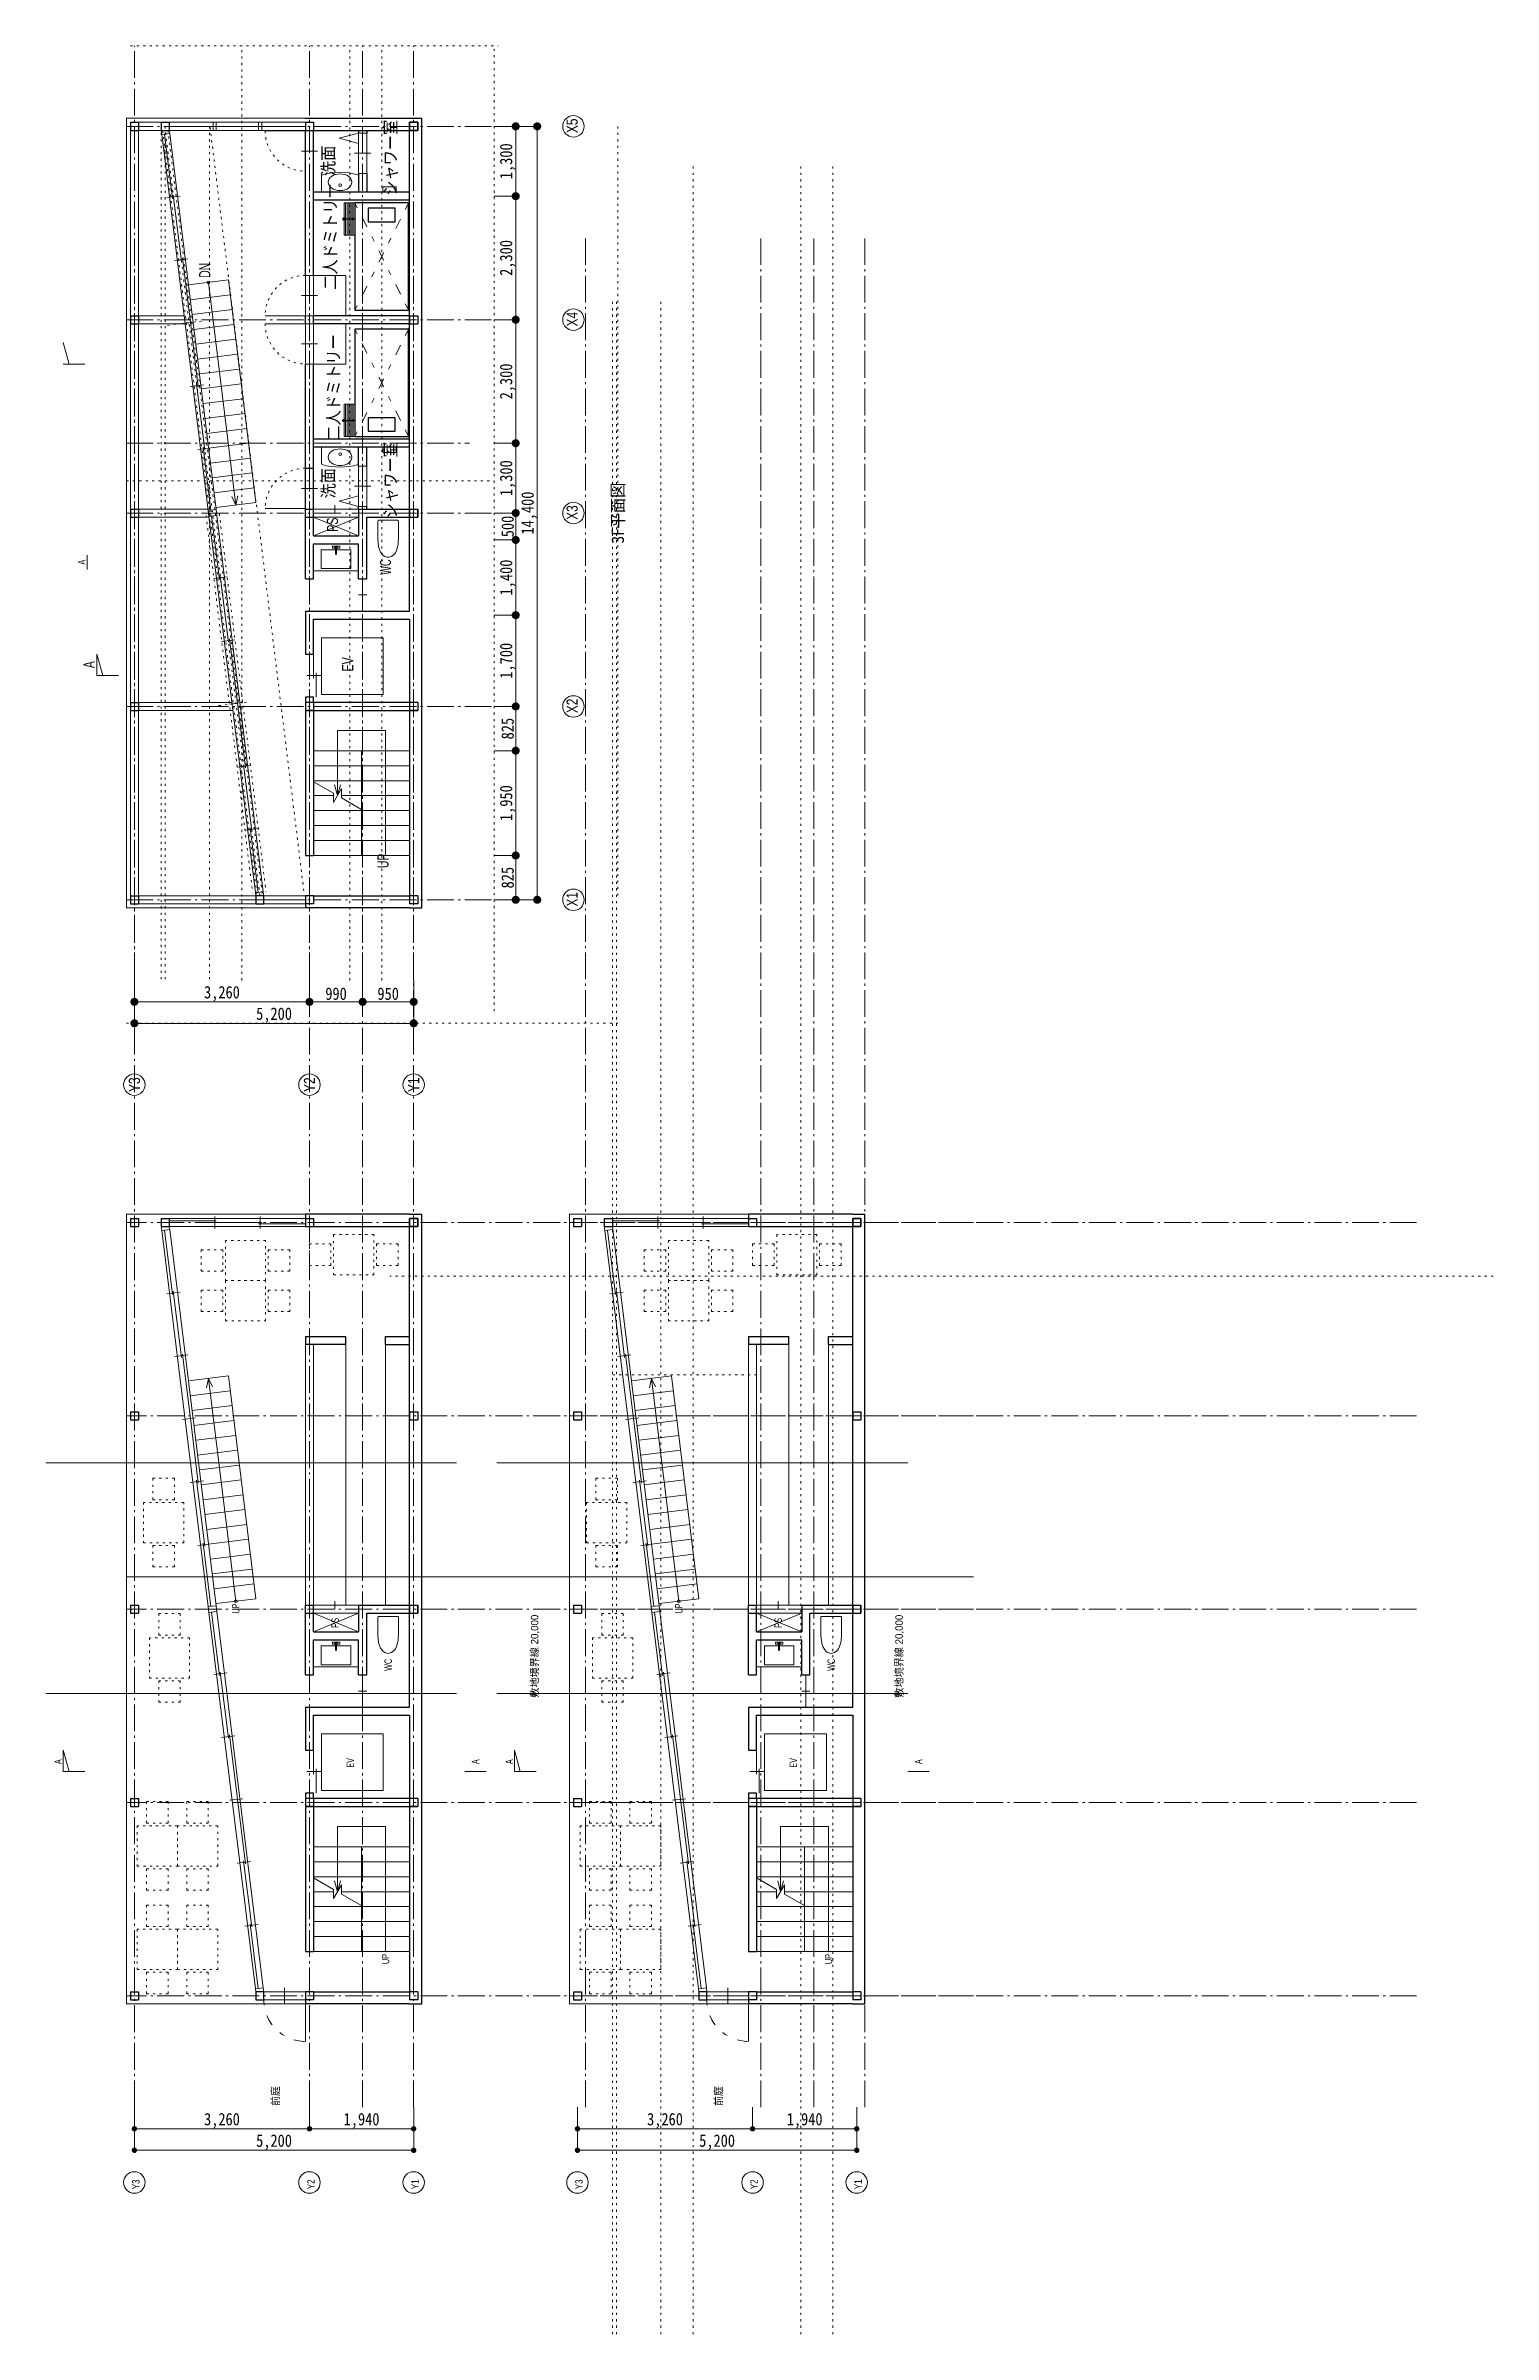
# Model space of a CAD drawing. Header units: millimetres. Extents: x -1049904 to -1048779, y -742436 to -740458.
# Drawn here: x -1049262.4 to -1048992.9, y -740883.8 to -740457.7 of the extents above; entities that cross this region are included whole.
import ezdxf
from ezdxf.enums import TextEntityAlignment as Align

# ---------------------------------------------------------------- set-up
doc = ezdxf.new("R2010")
doc.units = ezdxf.units.MM
for name, pattern in [('CENTER', [12, 5, -0.8, 0.4, -0.8, 5]), ('DOT', [1.6, 0.4, -0.8, 0.4]), ('HIDDEN', [8, 1, -2, 2, -2, 1])]:
    doc.linetypes.add(name, pattern=pattern)
for name, color, linetype, lineweight in [('013', 7, 'Continuous', 0), ('014', 7, 'Continuous', 0), ('026', 7, 'Continuous', 0), ('みえがかり線', 3, 'Continuous', 15), ('割付線', 4, 'Continuous', 9), ('固定家具', 3, 'Continuous', 15), ('壁', 7, 'Continuous', 30), ('寸法線', 3, 'Continuous', 0), ('文字', 7, 'Continuous', 0), ('柱', 7, 'Continuous', 30), ('移動家具', 3, 'DOT', 15), ('芯', 4, 'CENTER', 0), ('見上げ線', 3, 'HIDDEN', 15), ('開口部', 3, 'Continuous', 15)]:
    doc.layers.add(name, color=color, linetype=linetype, lineweight=lineweight)
doc.layers.add('補助線', color=5, linetype='DOT', lineweight=0, plot=False)
doc.styles.add('DRACAD', font='txt', dxfattribs={"width": 0.85, "bigfont": 'extfont'})
doc.styles.add('ＭＳ ゴシック', font='MS Gothic.ttf', dxfattribs={"width": 0.85})
doc.styles.add('ＭＳ Ｐゴシック', font='MS PGothic.ttf', dxfattribs={"width": 0.85})
doc.dimstyles.new('DIMSTYLE001', dxfattribs={"dimtxt": 300, "dimasz": 1, "dimexe": 0.18, "dimexo": 0.0625, "dimgap": 0, "dimtad": 1, "dimdsep": 46, "dimtxsty": 'DRACAD', "dimblk": 'DOT', "dimcen": 0.09, "dimazin": 2, "dimtfac": 1, "dimtdec": 4, "dimtix": 1, "dimtmove": 0, "dimatfit": 3, "dimldrblk": 'DOT', "dimfxl": 1, "dimtolj": 1, "dimtzin": 0, "dimarcsym": 0})
doc.dimstyles.new('DIMSTYLE002', dxfattribs={"dimtxt": 300, "dimasz": 1.5, "dimexe": 0.18, "dimexo": 0.0625, "dimgap": 0, "dimtad": 1, "dimdsep": 46, "dimtxsty": 'DRACAD', "dimblk": 'DOT', "dimcen": 0.09, "dimazin": 2, "dimtfac": 1, "dimtdec": 4, "dimtix": 1, "dimtmove": 0, "dimatfit": 3, "dimldrblk": 'DOT', "dimfxl": 1, "dimtolj": 1, "dimtzin": 0, "dimarcsym": 0})

msp = doc.modelspace()

# ---------------------------------------------------------------- texts
at = {"layer": '割付線', "color": 7, "style": 'ＭＳ Ｐゴシック'}
for s, width, p in [('Y3', 0.823344, (-1049244.944438, -740856.766715)), ('Y2', 0.823864, (-1049212.344438, -740856.766715)), ('Y1', 0.824905, (-1049192.944438, -740856.766715)), ('Y3', 0.823344, (-1049162.444438, -740856.766715)), ('Y2', 0.823864, (-1049129.844438, -740856.766715)), ('Y1', 0.824905, (-1049110.444438, -740856.766715))]:
    msp.add_text(s, height=1.3793103, rotation=90, dxfattribs=dict(at, width=width)).set_placement(p)
at = {"layer": '寸法線', "color": 7, "style": 'ＭＳ Ｐゴシック'}
for s, height, width, p in [('UP', 1.3793103, 0.713895, (-1049226.351532, -740749.606289)), ('UP', 1.3793103, 0.713895, (-1049143.851532, -740749.606289)), ('A', 1.37931, 0.709239, (-1049259.427606, -740777.626267)), ('EV', 1.3793103, 0.748709, (-1049205.007619, -740778.299204)), ('A', 1.37931, 0.709239, (-1049181.695862, -740777.626267)), ('A', 1.37931, 0.709239, (-1049175.405408, -740777.626267)), ('EV', 1.3793103, 0.748709, (-1049122.507619, -740778.299204)), ('A', 1.37931, 0.709239, (-1049099.195862, -740777.626267)), ('前庭', 1.3793103, 0.973881, (-1049218.944438, -740841.266715)), ('前庭', 1.3793103, 0.973881, (-1049136.444438, -740841.266715))]:
    msp.add_text(s, height=height, rotation=90, dxfattribs=dict(at, width=width)).set_placement(p)
at = {"layer": '寸法線', "style": 'ＭＳ Ｐゴシック', "width": 1.002214}
for p in [(-1049170.694438, -740765.266715), (-1049102.826863, -740765.266715)]:
    msp.add_text('敷地境界線 20,000', height=1.37931034, rotation=90, dxfattribs=at).set_placement(p)
at = {"layer": '文字'}
for s, height, style, width, p in [('シャワー室', 2.3076923, 'ＭＳ ゴシック', 0.9, (-1049198.233666, -740478.568967)), ('X5', 2.0689655, 'ＭＳ Ｐゴシック', 0.815116, (-1049164.403013, -740472.610656)), ('洗面', 2.3076923, 'ＭＳ ゴシック', 0.9, (-1049209.807807, -740479.131349)), ('二人ドミトリー', 2.3076923, 'ＭＳ ゴシック', 0.9, (-1049209.432886, -740493.21889)), ('X4', 2.0689655, 'ＭＳ Ｐゴシック', 0.814607, (-1049164.403013, -740508.610656)), ('二人ドミトリー', 2.3076923, 'ＭＳ ゴシック', 0.9, (-1049208.833012, -740521.319244)), ('シャワー室', 2.3076923, 'ＭＳ ゴシック', 0.9, (-1049198.233666, -740538.597734)), ('洗面', 2.3076923, 'ＭＳ ゴシック', 0.9, (-1049209.807807, -740539.160116)), ('3F平面図', 2.3076923, 'ＭＳ ゴシック', 0.9, (-1049155.903013, -740544.710656)), ('X3', 2.0689655, 'ＭＳ Ｐゴシック', 0.814607, (-1049164.403013, -740544.610656)), ('X2', 2.0689655, 'ＭＳ Ｐゴシック', 0.815116, (-1049164.403013, -740580.610656)), ('X1', 2.0689655, 'ＭＳ Ｐゴシック', 0.816135, (-1049164.403013, -740616.610656)), ('Y3', 2.0689655, 'ＭＳ Ｐゴシック', 0.823344, (-1049245.903013, -740651.136315)), ('Y2', 2.0689655, 'ＭＳ Ｐゴシック', 0.823864, (-1049213.303013, -740651.136315)), ('Y1', 2.0689655, 'ＭＳ Ｐゴシック', 0.824905, (-1049193.903013, -740651.136315))]:
    msp.add_text(s, height=height, rotation=90, dxfattribs=dict(at, style=style, width=width)).set_placement(p, align=Align.MIDDLE_CENTER)
at = {"layer": '文字', "style": 'ＭＳ Ｐゴシック'}
for s, height, width, p in [('DN', 2.0689655, 0.696743, (-1049231.779206, -740500.878698)), ('PS', 2.0689655, 0.736872, (-1049207.990151, -740548.210656)), ('A', 1.37931, 0.709239, (-1049255.01655, -740554.298669)), ('WC', 2.0689655, 0.638454, (-1049198.110952, -740556.203437)), ('A', 2.068966, 0.709239, (-1049253.314923, -740573.570209)), ('EV', 2.0689655, 0.748709, (-1049205.153332, -740574.243145)), ('UP', 2.0689655, 0.713895, (-1049198.581413, -740610.804104)), ('PS', 1.3793103, 0.736872, (-1049207.844438, -740752.266715)), ('PS', 1.3793103, 0.736872, (-1049125.344438, -740752.266715)), ('WC', 1.3793103, 0.638454, (-1049197.965239, -740760.259496)), ('WC', 1.3793103, 0.638454, (-1049115.465239, -740760.259496)), ('UP', 1.3793103, 0.713895, (-1049198.4357, -740814.860163)), ('UP', 1.3793103, 0.713895, (-1049115.9357, -740814.860163))]:
    msp.add_text(s, height=height, rotation=90, dxfattribs=dict(at, width=width)).set_placement(p)

# ---------------------------------------------------------------- blocks, each defined once
blk = doc.blocks.new('_DOT')
at = {"color": 0, "linetype": 'ByBlock', "lineweight": -2}
blk.add_line((-0.5, 0), (-1, 0), dxfattribs=at)
at = {"color": 0, "linetype": 'ByBlock', "lineweight": -2, "const_width": 0.5}
blk.add_lwpolyline([(-0.25, 0, 1), (0.25, 0, 1)], format="xyb", close=True, dxfattribs=at)
blk = doc.blocks.new('*D2')
at = {"layer": '寸法線', "color": 0, "linetype": 'ByBlock'}
for p, q in [((-1049245.9, -740841.52), (-1049245.9, -740849.52)), ((-1049193.9, -740841.52), (-1049193.9, -740849.52)), ((-1049245.9, -740849.52), (-1049193.9, -740849.52))]:
    blk.add_line(p, q, dxfattribs=at)
at = {"layer": '寸法線', "color": 0, "linetype": 'ByBlock', "rotation": 180}
blk.add_blockref('_DOT', (-1049245.9, -740849.52), dxfattribs=at)
at = {"layer": '寸法線', "color": 0, "linetype": 'ByBlock'}
blk.add_blockref('_DOT', (-1049193.9, -740849.52), dxfattribs=at)
at = {"layer": '寸法線', "color": 0, "linetype": 'ByBlock', "insert": (-1049219.9, -740848.02), "char_height": 2.3077, "attachment_point": 5, "style": 'ＭＳ ゴシック'}
blk.add_mtext('{\\A1;5,200}', dxfattribs=at)
blk = doc.blocks.new('*D3')
at = {"layer": '寸法線', "color": 0, "linetype": 'ByBlock'}
for p, q in [((-1049213.3, -740841.52), (-1049213.3, -740845.52)), ((-1049193.9, -740841.52), (-1049193.9, -740845.52)), ((-1049193.9, -740845.52), (-1049213.3, -740845.52))]:
    blk.add_line(p, q, dxfattribs=at)
at = {"layer": '寸法線', "color": 0, "linetype": 'ByBlock', "rotation": 180}
blk.add_blockref('_DOT', (-1049213.3, -740845.52), dxfattribs=at)
at = {"layer": '寸法線', "color": 0, "linetype": 'ByBlock'}
blk.add_blockref('_DOT', (-1049193.9, -740845.52), dxfattribs=at)
at = {"layer": '寸法線', "color": 0, "linetype": 'ByBlock', "insert": (-1049203.6, -740844.02), "char_height": 2.3077, "attachment_point": 5, "style": 'ＭＳ ゴシック'}
blk.add_mtext('{\\A1;1,940}', dxfattribs=at)
blk = doc.blocks.new('*D4')
at = {"layer": '寸法線', "color": 0, "linetype": 'ByBlock'}
for p, q in [((-1049245.9, -740841.52), (-1049245.9, -740845.52)), ((-1049213.3, -740841.52), (-1049213.3, -740845.52)), ((-1049213.3, -740845.52), (-1049245.9, -740845.52))]:
    blk.add_line(p, q, dxfattribs=at)
at = {"layer": '寸法線', "color": 0, "linetype": 'ByBlock', "rotation": 180}
blk.add_blockref('_DOT', (-1049245.9, -740845.52), dxfattribs=at)
at = {"layer": '寸法線', "color": 0, "linetype": 'ByBlock'}
blk.add_blockref('_DOT', (-1049213.3, -740845.52), dxfattribs=at)
at = {"layer": '寸法線', "color": 0, "linetype": 'ByBlock', "insert": (-1049229.6, -740844.02), "char_height": 2.3077, "attachment_point": 5, "style": 'ＭＳ ゴシック'}
blk.add_mtext('{\\A1;3,260}', dxfattribs=at)
blk = doc.blocks.new('*D5')
at = {"layer": '寸法線', "color": 0, "linetype": 'ByBlock'}
for p, q in [((-1049178.9, -740472.71), (-1049170.9, -740472.71)), ((-1049170.9, -740472.71), (-1049170.9, -740616.71)), ((-1049178.9, -740616.71), (-1049170.9, -740616.71))]:
    blk.add_line(p, q, dxfattribs=at)
at = {"layer": '寸法線', "color": 0, "linetype": 'ByBlock', "xscale": 1.5, "yscale": 1.5, "zscale": 1.5}
for p, rotation in [((-1049170.9, -740472.71), 90), ((-1049170.9, -740616.71), 270)]:
    blk.add_blockref('_DOT', p, dxfattribs=dict(at, rotation=rotation))
at = {"layer": '寸法線', "color": 0, "linetype": 'ByBlock', "insert": (-1049172.4, -740544.71), "char_height": 2.3077, "attachment_point": 5, "rotation": 90, "style": 'ＭＳ ゴシック'}
blk.add_mtext('{\\A1;14,400}', dxfattribs=at)
blk = doc.blocks.new('*D6')
at = {"layer": '寸法線', "color": 0, "linetype": 'ByBlock'}
for p, q in [((-1049178.9, -740608.46), (-1049174.9, -740608.46)), ((-1049174.9, -740616.71), (-1049174.9, -740608.46)), ((-1049178.9, -740616.71), (-1049174.9, -740616.71))]:
    blk.add_line(p, q, dxfattribs=at)
at = {"layer": '寸法線', "color": 0, "linetype": 'ByBlock', "xscale": 1.5, "yscale": 1.5, "zscale": 1.5}
for p, rotation in [((-1049174.9, -740608.46), 90), ((-1049174.9, -740616.71), 270)]:
    blk.add_blockref('_DOT', p, dxfattribs=dict(at, rotation=rotation))
at = {"layer": '寸法線', "color": 0, "linetype": 'ByBlock', "insert": (-1049176.4, -740612.59), "char_height": 2.308, "attachment_point": 5, "rotation": 90, "style": 'ＭＳ ゴシック'}
blk.add_mtext('{\\A1;825}', dxfattribs=at)
blk = doc.blocks.new('*D7')
at = {"layer": '寸法線', "color": 0, "linetype": 'ByBlock'}
for p, q in [((-1049178.9, -740588.96), (-1049174.9, -740588.96)), ((-1049174.9, -740608.46), (-1049174.9, -740588.96)), ((-1049178.9, -740608.46), (-1049174.9, -740608.46))]:
    blk.add_line(p, q, dxfattribs=at)
at = {"layer": '寸法線', "color": 0, "linetype": 'ByBlock', "xscale": 1.5, "yscale": 1.5, "zscale": 1.5}
for p, rotation in [((-1049174.9, -740588.96), 90), ((-1049174.9, -740608.46), 270)]:
    blk.add_blockref('_DOT', p, dxfattribs=dict(at, rotation=rotation))
at = {"layer": '寸法線', "color": 0, "linetype": 'ByBlock', "insert": (-1049176.4, -740598.71), "char_height": 2.3077, "attachment_point": 5, "rotation": 90, "style": 'ＭＳ ゴシック'}
blk.add_mtext('{\\A1;1,950}', dxfattribs=at)
blk = doc.blocks.new('*D8')
at = {"layer": '寸法線', "color": 0, "linetype": 'ByBlock'}
for p, q in [((-1049178.9, -740580.71), (-1049174.9, -740580.71)), ((-1049174.9, -740588.96), (-1049174.9, -740580.71)), ((-1049178.9, -740588.96), (-1049174.9, -740588.96))]:
    blk.add_line(p, q, dxfattribs=at)
at = {"layer": '寸法線', "color": 0, "linetype": 'ByBlock', "xscale": 1.5, "yscale": 1.5, "zscale": 1.5}
for p, rotation in [((-1049174.9, -740580.71), 90), ((-1049174.9, -740588.96), 270)]:
    blk.add_blockref('_DOT', p, dxfattribs=dict(at, rotation=rotation))
at = {"layer": '寸法線', "color": 0, "linetype": 'ByBlock', "insert": (-1049176.4, -740584.84), "char_height": 2.308, "attachment_point": 5, "rotation": 90, "style": 'ＭＳ ゴシック'}
blk.add_mtext('{\\A1;825}', dxfattribs=at)
blk = doc.blocks.new('*D9')
at = {"layer": '寸法線', "color": 0, "linetype": 'ByBlock'}
for p, q in [((-1049178.9, -740563.71), (-1049174.9, -740563.71)), ((-1049174.9, -740580.71), (-1049174.9, -740563.71)), ((-1049178.9, -740580.71), (-1049174.9, -740580.71))]:
    blk.add_line(p, q, dxfattribs=at)
at = {"layer": '寸法線', "color": 0, "linetype": 'ByBlock', "xscale": 1.5, "yscale": 1.5, "zscale": 1.5}
for p, rotation in [((-1049174.9, -740563.71), 90), ((-1049174.9, -740580.71), 270)]:
    blk.add_blockref('_DOT', p, dxfattribs=dict(at, rotation=rotation))
at = {"layer": '寸法線', "color": 0, "linetype": 'ByBlock', "insert": (-1049176.4, -740572.21), "char_height": 2.3077, "attachment_point": 5, "rotation": 90, "style": 'ＭＳ ゴシック'}
blk.add_mtext('{\\A1;1,700}', dxfattribs=at)
blk = doc.blocks.new('*D10')
at = {"layer": '寸法線', "color": 0, "linetype": 'ByBlock'}
for p, q in [((-1049178.9, -740549.71), (-1049174.9, -740549.71)), ((-1049174.9, -740563.71), (-1049174.9, -740549.71)), ((-1049178.9, -740563.71), (-1049174.9, -740563.71))]:
    blk.add_line(p, q, dxfattribs=at)
at = {"layer": '寸法線', "color": 0, "linetype": 'ByBlock', "xscale": 1.5, "yscale": 1.5, "zscale": 1.5}
for p, rotation in [((-1049174.9, -740549.71), 90), ((-1049174.9, -740563.71), 270)]:
    blk.add_blockref('_DOT', p, dxfattribs=dict(at, rotation=rotation))
at = {"layer": '寸法線', "color": 0, "linetype": 'ByBlock', "insert": (-1049176.4, -740556.71), "char_height": 2.3077, "attachment_point": 5, "rotation": 90, "style": 'ＭＳ ゴシック'}
blk.add_mtext('{\\A1;1,400}', dxfattribs=at)
blk = doc.blocks.new('*D11')
at = {"layer": '寸法線', "color": 0, "linetype": 'ByBlock'}
for p, q in [((-1049178.9, -740544.71), (-1049174.9, -740544.71)), ((-1049174.9, -740549.71), (-1049174.9, -740544.71)), ((-1049178.9, -740549.71), (-1049174.9, -740549.71))]:
    blk.add_line(p, q, dxfattribs=at)
at = {"layer": '寸法線', "color": 0, "linetype": 'ByBlock', "xscale": 1.5, "yscale": 1.5, "zscale": 1.5}
for p, rotation in [((-1049174.9, -740544.71), 90), ((-1049174.9, -740549.71), 270)]:
    blk.add_blockref('_DOT', p, dxfattribs=dict(at, rotation=rotation))
at = {"layer": '寸法線', "color": 0, "linetype": 'ByBlock', "insert": (-1049176.4, -740547.21), "char_height": 2.308, "attachment_point": 5, "rotation": 90, "style": 'ＭＳ ゴシック'}
blk.add_mtext('{\\A1;500}', dxfattribs=at)
blk = doc.blocks.new('*D12')
at = {"layer": '寸法線', "color": 0, "linetype": 'ByBlock'}
for p, q in [((-1049178.9, -740531.71), (-1049174.9, -740531.71)), ((-1049174.9, -740544.71), (-1049174.9, -740531.71)), ((-1049178.9, -740544.71), (-1049174.9, -740544.71))]:
    blk.add_line(p, q, dxfattribs=at)
at = {"layer": '寸法線', "color": 0, "linetype": 'ByBlock', "xscale": 1.5, "yscale": 1.5, "zscale": 1.5}
for p, rotation in [((-1049174.9, -740531.71), 90), ((-1049174.9, -740544.71), 270)]:
    blk.add_blockref('_DOT', p, dxfattribs=dict(at, rotation=rotation))
at = {"layer": '寸法線', "color": 0, "linetype": 'ByBlock', "insert": (-1049176.4, -740538.21), "char_height": 2.3077, "attachment_point": 5, "rotation": 90, "style": 'ＭＳ ゴシック'}
blk.add_mtext('{\\A1;1,300}', dxfattribs=at)
blk = doc.blocks.new('*D13')
at = {"layer": '寸法線', "color": 0, "linetype": 'ByBlock'}
for p, q in [((-1049178.9, -740508.71), (-1049174.9, -740508.71)), ((-1049174.9, -740531.71), (-1049174.9, -740508.71)), ((-1049178.9, -740531.71), (-1049174.9, -740531.71))]:
    blk.add_line(p, q, dxfattribs=at)
at = {"layer": '寸法線', "color": 0, "linetype": 'ByBlock', "xscale": 1.5, "yscale": 1.5, "zscale": 1.5}
for p, rotation in [((-1049174.9, -740508.71), 90), ((-1049174.9, -740531.71), 270)]:
    blk.add_blockref('_DOT', p, dxfattribs=dict(at, rotation=rotation))
at = {"layer": '寸法線', "color": 0, "linetype": 'ByBlock', "insert": (-1049176.4, -740520.21), "char_height": 2.3077, "attachment_point": 5, "rotation": 90, "style": 'ＭＳ ゴシック'}
blk.add_mtext('{\\A1;2,300}', dxfattribs=at)
blk = doc.blocks.new('*D14')
at = {"layer": '寸法線', "color": 0, "linetype": 'ByBlock'}
for p, q in [((-1049178.9, -740472.71), (-1049174.9, -740472.71)), ((-1049174.9, -740472.71), (-1049174.9, -740485.71)), ((-1049178.9, -740485.71), (-1049174.9, -740485.71))]:
    blk.add_line(p, q, dxfattribs=at)
at = {"layer": '寸法線', "color": 0, "linetype": 'ByBlock', "xscale": 1.5, "yscale": 1.5, "zscale": 1.5}
for p, rotation in [((-1049174.9, -740472.71), 90), ((-1049174.9, -740485.71), 270)]:
    blk.add_blockref('_DOT', p, dxfattribs=dict(at, rotation=rotation))
at = {"layer": '寸法線', "color": 0, "linetype": 'ByBlock', "insert": (-1049176.4, -740479.21), "char_height": 2.3077, "attachment_point": 5, "rotation": 90, "style": 'ＭＳ ゴシック'}
blk.add_mtext('{\\A1;1,300}', dxfattribs=at)
blk = doc.blocks.new('*D15')
at = {"layer": '寸法線', "color": 0, "linetype": 'ByBlock'}
for p, q in [((-1049178.9, -740485.71), (-1049174.9, -740485.71)), ((-1049174.9, -740485.71), (-1049174.9, -740508.71)), ((-1049178.9, -740508.71), (-1049174.9, -740508.71))]:
    blk.add_line(p, q, dxfattribs=at)
at = {"layer": '寸法線', "color": 0, "linetype": 'ByBlock', "xscale": 1.5, "yscale": 1.5, "zscale": 1.5}
for p, rotation in [((-1049174.9, -740485.71), 89.99999999883998), ((-1049174.9, -740508.71), 269.99999999884)]:
    blk.add_blockref('_DOT', p, dxfattribs=dict(at, rotation=rotation))
at = {"layer": '寸法線', "color": 0, "linetype": 'ByBlock', "insert": (-1049176.4, -740497.21), "char_height": 2.3077, "attachment_point": 5, "rotation": 90, "style": 'ＭＳ ゴシック'}
blk.add_mtext('{\\A1;2,300}', dxfattribs=at)
blk = doc.blocks.new('*D16')
at = {"layer": '寸法線', "color": 0, "linetype": 'ByBlock'}
for p, q in [((-1049245.9, -740631.71), (-1049245.9, -740639.71)), ((-1049193.9, -740631.71), (-1049193.9, -740639.71)), ((-1049193.9, -740639.71), (-1049245.9, -740639.71))]:
    blk.add_line(p, q, dxfattribs=at)
at = {"layer": '寸法線', "color": 0, "linetype": 'ByBlock', "xscale": 1.5, "yscale": 1.5, "zscale": 1.5, "rotation": 180}
blk.add_blockref('_DOT', (-1049245.9, -740639.71), dxfattribs=at)
at = {"layer": '寸法線', "color": 0, "linetype": 'ByBlock', "xscale": 1.5, "yscale": 1.5, "zscale": 1.5}
blk.add_blockref('_DOT', (-1049193.9, -740639.71), dxfattribs=at)
at = {"layer": '寸法線', "color": 0, "linetype": 'ByBlock', "insert": (-1049219.9, -740638.21), "char_height": 2.3077, "attachment_point": 5, "style": 'ＭＳ ゴシック'}
blk.add_mtext('{\\A1;5,200}', dxfattribs=at)
blk = doc.blocks.new('*D17')
at = {"layer": '寸法線', "color": 0, "linetype": 'ByBlock'}
for p, q in [((-1049203.4, -740631.71), (-1049203.4, -740635.71)), ((-1049193.9, -740631.71), (-1049193.9, -740635.71)), ((-1049193.9, -740635.71), (-1049203.4, -740635.71))]:
    blk.add_line(p, q, dxfattribs=at)
at = {"layer": '寸法線', "color": 0, "linetype": 'ByBlock', "xscale": 1.5, "yscale": 1.5, "zscale": 1.5, "rotation": 180}
blk.add_blockref('_DOT', (-1049203.4, -740635.71), dxfattribs=at)
at = {"layer": '寸法線', "color": 0, "linetype": 'ByBlock', "xscale": 1.5, "yscale": 1.5, "zscale": 1.5}
blk.add_blockref('_DOT', (-1049193.9, -740635.71), dxfattribs=at)
at = {"layer": '寸法線', "color": 0, "linetype": 'ByBlock', "insert": (-1049198.65, -740634.21), "char_height": 2.308, "attachment_point": 5, "style": 'ＭＳ ゴシック'}
blk.add_mtext('{\\A1;950}', dxfattribs=at)
blk = doc.blocks.new('*D18')
at = {"layer": '寸法線', "color": 0, "linetype": 'ByBlock'}
for p, q in [((-1049213.3, -740631.71), (-1049213.3, -740635.71)), ((-1049203.4, -740631.71), (-1049203.4, -740635.71)), ((-1049203.4, -740635.71), (-1049213.3, -740635.71))]:
    blk.add_line(p, q, dxfattribs=at)
at = {"layer": '寸法線', "color": 0, "linetype": 'ByBlock', "xscale": 1.5, "yscale": 1.5, "zscale": 1.5, "rotation": 180}
blk.add_blockref('_DOT', (-1049213.3, -740635.71), dxfattribs=at)
at = {"layer": '寸法線', "color": 0, "linetype": 'ByBlock', "xscale": 1.5, "yscale": 1.5, "zscale": 1.5}
blk.add_blockref('_DOT', (-1049203.4, -740635.71), dxfattribs=at)
at = {"layer": '寸法線', "color": 0, "linetype": 'ByBlock', "insert": (-1049208.35, -740634.21), "char_height": 2.308, "attachment_point": 5, "style": 'ＭＳ ゴシック'}
blk.add_mtext('{\\A1;990}', dxfattribs=at)
blk = doc.blocks.new('*D19')
at = {"layer": '寸法線', "color": 0, "linetype": 'ByBlock'}
for p, q in [((-1049245.9, -740631.71), (-1049245.9, -740635.71)), ((-1049213.3, -740631.71), (-1049213.3, -740635.71)), ((-1049213.3, -740635.71), (-1049245.9, -740635.71))]:
    blk.add_line(p, q, dxfattribs=at)
at = {"layer": '寸法線', "color": 0, "linetype": 'ByBlock', "xscale": 1.5, "yscale": 1.5, "zscale": 1.5, "rotation": 180}
blk.add_blockref('_DOT', (-1049245.9, -740635.71), dxfattribs=at)
at = {"layer": '寸法線', "color": 0, "linetype": 'ByBlock', "xscale": 1.5, "yscale": 1.5, "zscale": 1.5}
blk.add_blockref('_DOT', (-1049213.3, -740635.71), dxfattribs=at)
at = {"layer": '寸法線', "color": 0, "linetype": 'ByBlock', "insert": (-1049229.6, -740634.21), "char_height": 2.3077, "attachment_point": 5, "style": 'ＭＳ ゴシック'}
blk.add_mtext('{\\A1;3,260}', dxfattribs=at)
blk = doc.blocks.new('*D20')
at = {"layer": '寸法線', "color": 0, "linetype": 'ByBlock'}
for p, q in [((-1049163.4, -740841.52), (-1049163.4, -740849.52)), ((-1049111.4, -740841.52), (-1049111.4, -740849.52)), ((-1049163.4, -740849.52), (-1049111.4, -740849.52))]:
    blk.add_line(p, q, dxfattribs=at)
at = {"layer": '寸法線', "color": 0, "linetype": 'ByBlock', "rotation": 180}
blk.add_blockref('_DOT', (-1049163.4, -740849.52), dxfattribs=at)
at = {"layer": '寸法線', "color": 0, "linetype": 'ByBlock'}
blk.add_blockref('_DOT', (-1049111.4, -740849.52), dxfattribs=at)
at = {"layer": '寸法線', "color": 0, "linetype": 'ByBlock', "insert": (-1049137.4, -740848.02), "char_height": 2.3077, "attachment_point": 5, "style": 'ＭＳ ゴシック'}
blk.add_mtext('{\\A1;5,200}', dxfattribs=at)
blk = doc.blocks.new('*D21')
at = {"layer": '寸法線', "color": 0, "linetype": 'ByBlock'}
for p, q in [((-1049130.8, -740841.52), (-1049130.8, -740845.52)), ((-1049111.4, -740841.52), (-1049111.4, -740845.52)), ((-1049111.4, -740845.52), (-1049130.8, -740845.52))]:
    blk.add_line(p, q, dxfattribs=at)
at = {"layer": '寸法線', "color": 0, "linetype": 'ByBlock', "rotation": 180}
blk.add_blockref('_DOT', (-1049130.8, -740845.52), dxfattribs=at)
at = {"layer": '寸法線', "color": 0, "linetype": 'ByBlock'}
blk.add_blockref('_DOT', (-1049111.4, -740845.52), dxfattribs=at)
at = {"layer": '寸法線', "color": 0, "linetype": 'ByBlock', "insert": (-1049121.1, -740844.02), "char_height": 2.3077, "attachment_point": 5, "style": 'ＭＳ ゴシック'}
blk.add_mtext('{\\A1;1,940}', dxfattribs=at)
blk = doc.blocks.new('*D22')
at = {"layer": '寸法線', "color": 0, "linetype": 'ByBlock'}
for p, q in [((-1049163.4, -740841.52), (-1049163.4, -740845.52)), ((-1049130.8, -740841.52), (-1049130.8, -740845.52)), ((-1049130.8, -740845.52), (-1049163.4, -740845.52))]:
    blk.add_line(p, q, dxfattribs=at)
at = {"layer": '寸法線', "color": 0, "linetype": 'ByBlock', "rotation": 180}
blk.add_blockref('_DOT', (-1049163.4, -740845.52), dxfattribs=at)
at = {"layer": '寸法線', "color": 0, "linetype": 'ByBlock'}
blk.add_blockref('_DOT', (-1049130.8, -740845.52), dxfattribs=at)
at = {"layer": '寸法線', "color": 0, "linetype": 'ByBlock', "insert": (-1049147.1, -740844.02), "char_height": 2.3077, "attachment_point": 5, "style": 'ＭＳ ゴシック'}
blk.add_mtext('{\\A1;3,260}', dxfattribs=at)

# ---------------------------------------------------------------- dimensions: what is measured, and where the dimension line sits
at = {"layer": '寸法線'}
for p1, p2, distance, dimstyle, picture, middle in [((-1049178.903013, -740472.710656), (-1049178.903013, -740616.710656), 8, 'DIMSTYLE002', '*D5', (-1049172.403013, -740544.710656)), ((-1049178.903013, -740472.710656), (-1049178.903013, -740485.710656), 4, 'DIMSTYLE002', '*D14', (-1049176.403013, -740479.210656)), ((-1049178.903013, -740485.710656), (-1049178.903013, -740508.710656), 4, 'DIMSTYLE002', '*D15', (-1049176.403013, -740497.210656)), ((-1049178.903013, -740531.710656), (-1049178.903013, -740508.710656), -4, 'DIMSTYLE002', '*D13', (-1049176.403013, -740520.210656)), ((-1049178.903013, -740544.710656), (-1049178.903013, -740531.710656), -4, 'DIMSTYLE002', '*D12', (-1049176.403013, -740538.210656)), ((-1049178.903013, -740549.710656), (-1049178.903013, -740544.710656), -4, 'DIMSTYLE002', '*D11', (-1049176.403013, -740547.210656)), ((-1049178.903013, -740563.710656), (-1049178.903013, -740549.710656), -4, 'DIMSTYLE002', '*D10', (-1049176.403013, -740556.710656)), ((-1049178.903013, -740580.710656), (-1049178.903013, -740563.710656), -4, 'DIMSTYLE002', '*D9', (-1049176.403013, -740572.210656)), ((-1049178.903013, -740588.960656), (-1049178.903013, -740580.710656), -4, 'DIMSTYLE002', '*D8', (-1049176.403013, -740584.835656)), ((-1049178.903013, -740608.460656), (-1049178.903013, -740588.960656), -4, 'DIMSTYLE002', '*D7', (-1049176.403013, -740598.710656)), ((-1049178.903013, -740616.710656), (-1049178.903013, -740608.460656), -4, 'DIMSTYLE002', '*D6', (-1049176.403013, -740612.585656)), ((-1049193.903013, -740631.705654), (-1049245.903013, -740631.705654), 8, 'DIMSTYLE002', '*D16', (-1049219.903013, -740638.205654)), ((-1049213.303013, -740631.705654), (-1049245.903013, -740631.705654), 4, 'DIMSTYLE002', '*D19', (-1049229.603013, -740634.205654)), ((-1049203.403013, -740631.705654), (-1049213.303013, -740631.705654), 4, 'DIMSTYLE002', '*D18', (-1049208.353013, -740634.205654)), ((-1049193.903013, -740631.705654), (-1049203.403013, -740631.705654), 4, 'DIMSTYLE002', '*D17', (-1049198.653013, -740634.205654)), ((-1049245.903013, -740841.516715), (-1049193.903013, -740841.516715), -8, 'DIMSTYLE001', '*D2', (-1049219.903013, -740848.016715)), ((-1049213.303013, -740841.516715), (-1049245.903013, -740841.516715), 4, 'DIMSTYLE001', '*D4', (-1049229.603013, -740844.016715)), ((-1049193.903013, -740841.516715), (-1049213.303013, -740841.516715), 4, 'DIMSTYLE001', '*D3', (-1049203.603013, -740844.016715)), ((-1049163.403013, -740841.516715), (-1049111.403013, -740841.516715), -8, 'DIMSTYLE001', '*D20', (-1049137.403013, -740848.016715)), ((-1049130.803013, -740841.516715), (-1049163.403013, -740841.516715), 4, 'DIMSTYLE001', '*D22', (-1049147.103013, -740844.016715)), ((-1049111.403013, -740841.516715), (-1049130.803013, -740841.516715), 4, 'DIMSTYLE001', '*D21', (-1049121.103013, -740844.016715))]:
    dim = msp.add_aligned_dim(p1=p1, p2=p2, distance=distance, dimstyle=dimstyle, override={"dimtxt": 2.307692, "dimtad": 1, "dimtih": 0, "dimtoh": 0, "dimlfac": 100, "dimlunit": 6, "dimblk": 'DOT', "dimadec": 2, "dimtix": 1, "dimtofl": 1, "dimatfit": 3}, dxfattribs=at)
    dim.commit()
    dim.dimension.update_dxf_attribs({"geometry": picture, "text_midpoint": middle})

# ---------------------------------------------------------------- linework, layer by layer
at = {"layer": '013'}
for p, q in [((-1049239.403013, -740471.960656), (-1049231.253013, -740471.960656)), ((-1049230.653013, -740471.960656), (-1049222.803013, -740471.960656)), ((-1049222.203013, -740471.960656), (-1049214.053013, -740471.960656)), ((-1049240.810741, -740474.207739), (-1049232.159218, -740544.255583)), ((-1049239.403013, -740473.460656), (-1049231.253013, -740473.460656)), ((-1049239.333279, -740474.025259), (-1049230.681756, -740544.073103)), ((-1049230.653013, -740473.460656), (-1049222.803013, -740473.460656)), ((-1049222.203013, -740473.460656), (-1049214.053013, -740473.460656)), ((-1049223.37286, -740615.395131), (-1049232.024383, -740545.347288)), ((-1049221.895398, -740615.212652), (-1049230.546921, -740545.164808)), ((-1049214.053013, -740615.960656), (-1049221.803013, -740615.960656)), ((-1049214.053013, -740617.460656), (-1049221.803013, -740617.460656)), ((-1049214.053013, -740676.016715), (-1049239.403013, -740676.016715)), ((-1049131.553013, -740676.016715), (-1049156.903013, -740676.016715)), ((-1049240.810741, -740678.263798), (-1049232.159218, -740748.311642)), ((-1049239.403013, -740677.516715), (-1049214.053013, -740677.516715)), ((-1049239.333279, -740678.081318), (-1049230.681756, -740748.129162)), ((-1049158.310741, -740678.263798), (-1049149.659218, -740748.311642)), ((-1049156.903013, -740677.516715), (-1049131.553013, -740677.516715)), ((-1049156.833279, -740678.081318), (-1049148.181756, -740748.129162)), ((-1049223.37286, -740819.45119), (-1049232.024383, -740749.403346)), ((-1049221.895398, -740819.268711), (-1049230.546921, -740749.220867)), ((-1049140.87286, -740819.45119), (-1049149.524383, -740749.403346)), ((-1049139.395398, -740819.268711), (-1049148.046921, -740749.220867)), ((-1049221.803013, -740820.016715), (-1049221.803013, -740821.516715)), ((-1049214.053013, -740820.016715), (-1049221.803013, -740820.016715)), ((-1049214.053013, -740821.516715), (-1049221.803013, -740821.516715)), ((-1049214.053013, -740820.016715), (-1049214.053013, -740821.516715)), ((-1049139.303013, -740820.016715), (-1049139.303013, -740821.516715)), ((-1049131.553013, -740820.016715), (-1049139.303013, -740820.016715)), ((-1049131.553013, -740821.516715), (-1049139.303013, -740821.516715)), ((-1049131.553013, -740820.016715), (-1049131.553013, -740821.516715))]:
    msp.add_line(p, q, dxfattribs=at)
at = {"layer": '014'}
for p, q in [((-1049228.407299, -740705.358674), (-1049235.850741, -740706.278005)), ((-1049223.28532, -740746.829247), (-1049228.407299, -740705.358674)), ((-1049145.907299, -740705.358674), (-1049153.350741, -740706.278005)), ((-1049140.78532, -740746.829247), (-1049145.907299, -740705.358674)), ((-1049228.065835, -740708.123367), (-1049235.509277, -740709.042697)), ((-1049227.724371, -740710.88806), (-1049235.167814, -740711.80739)), ((-1049145.565835, -740708.123367), (-1049153.009277, -740709.042697)), ((-1049145.224371, -740710.88806), (-1049152.667814, -740711.80739)), ((-1049227.382908, -740713.652753), (-1049234.82635, -740714.572083)), ((-1049144.882908, -740713.652753), (-1049152.32635, -740714.572083)), ((-1049227.041444, -740716.417446), (-1049234.484886, -740717.336776)), ((-1049226.69998, -740719.182139), (-1049234.143422, -740720.101469)), ((-1049144.541444, -740716.417446), (-1049151.984886, -740717.336776)), ((-1049144.19998, -740719.182139), (-1049151.643422, -740720.101469)), ((-1049226.358516, -740721.946832), (-1049233.801958, -740722.866162)), ((-1049143.858516, -740721.946832), (-1049151.301958, -740722.866162)), ((-1049226.017052, -740724.711525), (-1049233.460494, -740725.630855)), ((-1049225.675588, -740727.476218), (-1049233.119031, -740728.395548)), ((-1049143.517052, -740724.711525), (-1049150.960494, -740725.630855)), ((-1049143.175588, -740727.476218), (-1049150.619031, -740728.395548)), ((-1049225.334125, -740730.24091), (-1049232.777567, -740731.160241)), ((-1049142.834125, -740730.24091), (-1049150.277567, -740731.160241)), ((-1049224.992661, -740733.005603), (-1049232.436103, -740733.924934)), ((-1049224.651197, -740735.770296), (-1049232.094639, -740736.689627)), ((-1049142.492661, -740733.005603), (-1049149.936103, -740733.924934)), ((-1049142.151197, -740735.770296), (-1049149.594639, -740736.689627)), ((-1049224.309733, -740738.534989), (-1049231.753175, -740739.45432)), ((-1049141.809733, -740738.534989), (-1049149.253175, -740739.45432)), ((-1049223.968269, -740741.299682), (-1049231.411711, -740742.219013)), ((-1049223.626805, -740744.064375), (-1049231.070248, -740744.983705)), ((-1049141.468269, -740741.299682), (-1049148.911711, -740742.219013)), ((-1049141.126805, -740744.064375), (-1049148.570248, -740744.983705)), ((-1049230.698738, -740747.735864), (-1049223.28532, -740746.829247)), ((-1049148.198738, -740747.735864), (-1049140.78532, -740746.829247))]:
    msp.add_line(p, q, dxfattribs=at)
at = {"layer": '026', "color": 250, "linetype": 'Continuous'}
for p, q in [((-1049198.653013, -740749.612663), (-1049198.653013, -740749.61269)), ((-1049116.153013, -740749.612663), (-1049116.153013, -740749.61269))]:
    msp.add_line(p, q, dxfattribs=at)
at = {"layer": 'みえがかり線'}
for p, q in [((-1049247.403013, -740471.210656), (-1049214.053013, -740471.210656)), ((-1049247.403013, -740618.210656), (-1049247.403013, -740471.210656)), ((-1049245.153013, -740471.960656), (-1049240.903013, -740471.960656)), ((-1049246.653013, -740473.460656), (-1049246.653013, -740507.960656)), ((-1049245.153013, -740473.460656), (-1049240.903013, -740473.460656)), ((-1049245.153013, -740473.460656), (-1049245.153013, -740507.960656)), ((-1049206.853013, -740492.960656), (-1049206.853013, -740486.960656)), ((-1049204.853013, -740486.960656), (-1049206.853013, -740486.960656)), ((-1049206.567299, -740492.960656), (-1049206.567299, -740486.960656)), ((-1049206.281584, -740492.960656), (-1049206.281584, -740486.960656)), ((-1049205.99587, -740492.960656), (-1049205.99587, -740486.960656)), ((-1049205.710156, -740492.960656), (-1049205.710156, -740486.960656)), ((-1049205.424441, -740492.960656), (-1049205.424441, -740486.960656)), ((-1049205.138727, -740492.960656), (-1049205.138727, -740486.960656)), ((-1049204.853013, -740492.960656), (-1049206.853013, -740492.960656)), ((-1049228.407299, -740501.302615), (-1049235.850741, -740502.221946)), ((-1049223.28532, -740542.773188), (-1049228.407299, -740501.302615)), ((-1049206.553013, -740500.460656), (-1049212.553013, -740500.460656)), ((-1049206.553013, -740500.460656), (-1049206.553013, -740507.960656)), ((-1049228.065835, -740504.067308), (-1049235.509277, -740504.986639)), ((-1049246.653013, -740543.960656), (-1049246.653013, -740509.460656)), ((-1049245.153013, -740507.960656), (-1049236.64196, -740507.960656)), ((-1049245.153013, -740543.960656), (-1049245.153013, -740509.460656)), ((-1049245.153013, -740509.460656), (-1049236.456697, -740509.460656)), ((-1049227.724371, -740506.832001), (-1049235.167814, -740507.751331)), ((-1049227.382908, -740509.596694), (-1049234.82635, -740510.516024)), ((-1049206.553013, -740516.960656), (-1049206.553013, -740509.460656)), ((-1049227.041444, -740512.361387), (-1049234.484886, -740513.280717)), ((-1049226.69998, -740515.12608), (-1049234.143422, -740516.04541)), ((-1049226.358516, -740517.890773), (-1049233.801958, -740518.810103)), ((-1049206.553013, -740516.960656), (-1049212.553013, -740516.960656)), ((-1049226.017052, -740520.655466), (-1049233.460494, -740521.574796)), ((-1049225.675588, -740523.420159), (-1049233.119031, -740524.339489)), ((-1049225.334125, -740526.184852), (-1049232.777567, -740527.104182)), ((-1049206.853013, -740530.460656), (-1049206.853013, -740524.460656)), ((-1049204.853013, -740524.460656), (-1049206.853013, -740524.460656)), ((-1049206.567299, -740530.460656), (-1049206.567299, -740524.460656)), ((-1049206.281584, -740530.460656), (-1049206.281584, -740524.460656)), ((-1049205.99587, -740530.460656), (-1049205.99587, -740524.460656)), ((-1049205.710156, -740530.460656), (-1049205.710156, -740524.460656)), ((-1049205.424441, -740530.460656), (-1049205.424441, -740524.460656)), ((-1049205.138727, -740530.460656), (-1049205.138727, -740524.460656)), ((-1049224.992661, -740528.949544), (-1049232.436103, -740529.868875)), ((-1049224.651197, -740531.714237), (-1049232.094639, -740532.633568)), ((-1049204.853013, -740530.460656), (-1049206.853013, -740530.460656)), ((-1049224.309733, -740534.47893), (-1049231.753175, -740535.398261)), ((-1049223.968269, -740537.243623), (-1049231.411711, -740538.162954)), ((-1049223.626805, -740540.008316), (-1049231.070248, -740540.927647)), ((-1049245.153013, -740543.960656), (-1049232.195644, -740543.960656)), ((-1049230.698738, -740543.679806), (-1049223.28532, -740542.773188)), ((-1049246.653013, -740579.960656), (-1049246.653013, -740545.460656)), ((-1049245.153013, -740579.960656), (-1049245.153013, -740545.460656)), ((-1049245.153013, -740545.460656), (-1049232.010381, -740545.460656)), ((-1049246.653013, -740615.960656), (-1049246.653013, -740581.460656)), ((-1049245.153013, -740579.960656), (-1049227.749329, -740579.960656)), ((-1049245.153013, -740615.960656), (-1049245.153013, -740581.460656)), ((-1049245.153013, -740581.460656), (-1049227.564065, -740581.460656)), ((-1049212.553013, -740588.960656), (-1049194.653013, -740588.960656)), ((-1049212.553013, -740591.74637), (-1049194.653013, -740591.74637)), ((-1049203.603013, -740588.960656), (-1049203.603013, -740608.460656)), ((-1049212.553013, -740594.532084), (-1049194.653013, -740594.532084)), ((-1049208.828013, -740597.317799), (-1049212.553013, -740597.317799)), ((-1049203.603013, -740600.103513), (-1049212.553013, -740600.103513)), ((-1049207.328013, -740597.317799), (-1049194.653013, -740597.317799)), ((-1049203.603013, -740600.103513), (-1049194.653013, -740600.103513)), ((-1049203.603013, -740602.889227), (-1049212.553013, -740602.889227)), ((-1049203.603013, -740602.889227), (-1049194.653013, -740602.889227)), ((-1049203.603013, -740605.674941), (-1049212.553013, -740605.674941)), ((-1049203.603013, -740608.460656), (-1049212.553013, -740608.460656)), ((-1049203.603013, -740605.674941), (-1049194.653013, -740605.674941)), ((-1049203.603013, -740608.460656), (-1049194.653013, -740608.460656)), ((-1049245.153013, -740615.960656), (-1049223.303013, -740615.960656)), ((-1049245.153013, -740617.460656), (-1049223.200929, -740617.460656)), ((-1049223.098846, -740618.210656), (-1049247.403013, -740618.210656)), ((-1049214.053013, -740618.210656), (-1049223.303013, -740618.210656)), ((-1049247.403013, -740675.266715), (-1049214.053013, -740675.266715)), ((-1049247.403013, -740822.266715), (-1049247.403013, -740675.266715)), ((-1049164.903013, -740675.266715), (-1049131.553013, -740675.266715)), ((-1049164.903013, -740822.266715), (-1049164.903013, -740675.266715)), ((-1049214.053013, -740748.016715), (-1049214.053013, -740699.516715)), ((-1049212.553013, -740748.016715), (-1049212.553013, -740699.516715)), ((-1049206.553013, -740748.016715), (-1049206.553013, -740699.516715)), ((-1049199.153013, -740748.016715), (-1049199.153013, -740699.516715)), ((-1049131.553013, -740748.016715), (-1049131.553013, -740699.516715)), ((-1049130.053013, -740748.016715), (-1049130.053013, -740699.516715)), ((-1049124.053013, -740748.016715), (-1049124.053013, -740699.516715)), ((-1049116.653013, -740748.016715), (-1049116.653013, -740699.516715)), ((-1049262.40756, -740721.557389), (-1049185.904863, -740721.557389)), ((-1049178.385362, -740721.557389), (-1049101.882666, -740721.557389)), ((-1049262.40756, -740764.487183), (-1049185.904863, -740764.487183)), ((-1049178.385362, -740764.487183), (-1049101.882666, -740764.487183)), ((-1049212.553013, -740793.016715), (-1049194.653013, -740793.016715)), ((-1049212.553013, -740795.802429), (-1049194.653013, -740795.802429)), ((-1049203.603013, -740793.016715), (-1049203.603013, -740812.516715)), ((-1049130.053013, -740793.016715), (-1049112.153013, -740793.016715)), ((-1049130.053013, -740795.802429), (-1049112.153013, -740795.802429)), ((-1049121.103013, -740793.016715), (-1049121.103013, -740812.516715)), ((-1049212.553013, -740798.588143), (-1049194.653013, -740798.588143)), ((-1049130.053013, -740798.588143), (-1049112.153013, -740798.588143)), ((-1049208.828013, -740801.373858), (-1049212.553013, -740801.373858)), ((-1049203.603013, -740804.159572), (-1049212.553013, -740804.159572)), ((-1049207.328013, -740801.373858), (-1049194.653013, -740801.373858)), ((-1049203.603013, -740804.159572), (-1049194.653013, -740804.159572)), ((-1049126.328013, -740801.373858), (-1049130.053013, -740801.373858)), ((-1049121.103013, -740804.159572), (-1049130.053013, -740804.159572)), ((-1049124.828013, -740801.373858), (-1049112.153013, -740801.373858)), ((-1049121.103013, -740804.159572), (-1049112.153013, -740804.159572)), ((-1049203.603013, -740806.945286), (-1049212.553013, -740806.945286)), ((-1049203.603013, -740806.945286), (-1049194.653013, -740806.945286)), ((-1049121.103013, -740806.945286), (-1049130.053013, -740806.945286)), ((-1049121.103013, -740806.945286), (-1049112.153013, -740806.945286)), ((-1049203.603013, -740809.731), (-1049212.553013, -740809.731)), ((-1049203.603013, -740812.516715), (-1049212.553013, -740812.516715)), ((-1049203.603013, -740809.731), (-1049194.653013, -740809.731)), ((-1049203.603013, -740812.516715), (-1049194.653013, -740812.516715)), ((-1049121.103013, -740809.731), (-1049130.053013, -740809.731)), ((-1049121.103013, -740812.516715), (-1049130.053013, -740812.516715)), ((-1049121.103013, -740809.731), (-1049112.153013, -740809.731)), ((-1049121.103013, -740812.516715), (-1049112.153013, -740812.516715)), ((-1049223.098846, -740822.266715), (-1049247.403013, -740822.266715)), ((-1049214.053013, -740822.266715), (-1049223.098846, -740822.266715)), ((-1049140.598846, -740822.266715), (-1049164.903013, -740822.266715)), ((-1049131.553013, -740822.266715), (-1049140.598846, -740822.266715))]:
    msp.add_line(p, q, dxfattribs=at)
at = {"layer": 'みえがかり線', "color": 7, "linetype": 'Continuous'}
for p, q in [((-1049212.553013, -740545.460656), (-1049204.153013, -740545.460656)), ((-1049212.553013, -740749.516715), (-1049204.153013, -740749.516715)), ((-1049130.053013, -740749.516715), (-1049121.653013, -740749.516715))]:
    msp.add_line(p, q, dxfattribs=at)
at = {"layer": 'みえがかり線'}
for p in [(-1049223.098846, -740822.266715), (-1049223.098846, -740822.266715), (-1049214.053013, -740822.266715), (-1049140.598846, -740822.266715), (-1049140.598846, -740822.266715), (-1049131.553013, -740822.266715)]:
    msp.add_point(p, dxfattribs=at)
at = {"layer": '割付線'}
for p, q in [((-1049227.007591, -740543.2284), (-1049232.12902, -740501.76228)), ((-1049227.007591, -740543.2284), (-1049227.788835, -740541.64268)), ((-1049227.007591, -740543.2284), (-1049226.635638, -740541.50025)), ((-1049232.12902, -740705.818339), (-1049232.500973, -740707.546489)), ((-1049227.007591, -740747.284459), (-1049232.12902, -740705.818339)), ((-1049232.12902, -740705.818339), (-1049231.347775, -740707.404059)), ((-1049149.62902, -740705.818339), (-1049150.000973, -740707.546489)), ((-1049144.507591, -740747.284459), (-1049149.62902, -740705.818339)), ((-1049149.62902, -740705.818339), (-1049148.847775, -740707.404059))]:
    msp.add_line(p, q, dxfattribs=at)
at = {"layer": '割付線', "color": 250, "linetype": 'Continuous'}
for p, q in [((-1049259.13618, -740512.983123), (-1049258.064384, -740516.983123)), ((-1049259.13618, -740516.983123), (-1049255.13618, -740516.983123)), ((-1049212.553013, -740543.960656), (-1049204.153013, -740543.960656)), ((-1049208.553013, -740544.710656), (-1049208.553013, -740543.210656)), ((-1049254.725124, -740552.558967), (-1049254.725124, -740555.225634)), ((-1049203.403013, -740556.960656), (-1049203.403013, -740562.960656)), ((-1049204.153013, -740559.960656), (-1049202.653013, -740559.960656)), ((-1049199.553013, -740567.960656), (-1049211.053013, -740567.960656)), ((-1049211.053013, -740567.960656), (-1049211.053013, -740578.460656)), ((-1049199.553013, -740578.460656), (-1049199.553013, -740567.960656)), ((-1049252.877784, -740570.960656), (-1049252.877784, -740574.960656)), ((-1049252.877784, -740570.960656), (-1049251.805988, -740574.960656)), ((-1049252.877784, -740574.960656), (-1049248.877784, -740574.960656)), ((-1049211.053013, -740578.460656), (-1049199.553013, -740578.460656)), ((-1049203.403013, -740761.016715), (-1049203.403013, -740767.016715)), ((-1049120.903013, -740761.016715), (-1049120.903013, -740767.016715)), ((-1049204.153013, -740764.016715), (-1049202.653013, -740764.016715)), ((-1049121.653013, -740764.016715), (-1049120.153013, -740764.016715)), ((-1049259.13618, -740775.016715), (-1049259.13618, -740779.016715)), ((-1049259.13618, -740775.016715), (-1049258.064384, -740779.016715)), ((-1049199.553013, -740772.016715), (-1049211.053013, -740772.016715)), ((-1049211.053013, -740772.016715), (-1049211.053013, -740782.516715)), ((-1049199.553013, -740782.516715), (-1049199.553013, -740772.016715)), ((-1049175.113983, -740775.016715), (-1049175.113983, -740779.016715)), ((-1049175.113983, -740775.016715), (-1049174.042186, -740779.016715)), ((-1049117.053013, -740772.016715), (-1049128.553013, -740772.016715)), ((-1049128.553013, -740772.016715), (-1049128.553013, -740782.516715)), ((-1049117.053013, -740782.516715), (-1049117.053013, -740772.016715)), ((-1049259.13618, -740779.016715), (-1049255.13618, -740779.016715)), ((-1049180.403013, -740779.016715), (-1049184.403013, -740779.016715)), ((-1049175.113983, -740779.016715), (-1049171.113983, -740779.016715)), ((-1049097.903013, -740779.016715), (-1049101.903013, -740779.016715)), ((-1049211.053013, -740782.516715), (-1049199.553013, -740782.516715)), ((-1049128.553013, -740782.516715), (-1049117.053013, -740782.516715))]:
    msp.add_line(p, q, dxfattribs=at)
for centre in [(-1049164.153013, -740472.710656), (-1049164.153013, -740508.710656), (-1049164.153013, -740544.710656), (-1049164.153013, -740580.710656), (-1049164.153013, -740616.710656), (-1049245.903013, -740651.136315), (-1049213.303013, -740651.136315), (-1049193.903013, -740651.136315), (-1049245.903013, -740855.516715), (-1049245.903013, -740855.516715), (-1049213.303013, -740855.516715), (-1049193.903013, -740855.516715), (-1049163.403013, -740855.516715), (-1049163.403013, -740855.516715), (-1049130.803013, -740855.516715), (-1049111.403013, -740855.516715)]:
    msp.add_circle(centre, 2, dxfattribs=at)
at = {"layer": '固定家具', "color": 250, "linetype": 'Continuous'}
for p, q in [((-1049204.153013, -740545.460656), (-1049212.553013, -740548.960656)), ((-1049204.153013, -740548.960656), (-1049212.553013, -740545.460656)), ((-1049204.153013, -740749.516715), (-1049212.553013, -740753.016715)), ((-1049204.153013, -740753.016715), (-1049212.553013, -740749.516715)), ((-1049121.653013, -740749.516715), (-1049130.053013, -740753.016715)), ((-1049121.653013, -740753.016715), (-1049130.053013, -740749.516715))]:
    msp.add_line(p, q, dxfattribs=at)
at = {"layer": '固定家具'}
for p, q in [((-1049200.588514, -740547.405103), (-1049200.588442, -740547.404249)), ((-1049200.588514, -740547.840103), (-1049200.588514, -740547.405103)), ((-1049200.582906, -740548.077099), (-1049200.588514, -740547.840103)), ((-1049200.588513, -740547.275103), (-1049200.588439, -740546.853102)), ((-1049200.588492, -740547.275557), (-1049200.588512, -740547.275103)), ((-1049200.588338, -740547.276414), (-1049200.588492, -740547.275557)), ((-1049200.588442, -740547.404249), (-1049200.588222, -740547.403419)), ((-1049200.588438, -740546.853102), (-1049200.58836, -740546.852232)), ((-1049200.58836, -740546.852232), (-1049200.588132, -740546.851388)), ((-1049200.588037, -740547.277232), (-1049200.588338, -740547.276414)), ((-1049200.588222, -740547.403419), (-1049200.587862, -740547.402641)), ((-1049200.588132, -740546.851388), (-1049200.587761, -740546.850597)), ((-1049200.587598, -740547.277986), (-1049200.588037, -740547.277232)), ((-1049200.587862, -740547.402641), (-1049200.587373, -740547.401937)), ((-1049200.587761, -740546.850597), (-1049200.587259, -740546.849883)), ((-1049200.587036, -740547.278651), (-1049200.587598, -740547.277986)), ((-1049200.587373, -740547.401937), (-1049200.586768, -740547.401328)), ((-1049200.587259, -740546.849883), (-1049200.58664, -740546.849266)), ((-1049200.586366, -740547.279209), (-1049200.587036, -740547.278651)), ((-1049200.586768, -740547.401328), (-1049200.586351, -740547.401013)), ((-1049200.58664, -740546.849266), (-1049200.585923, -740546.848767)), ((-1049200.586339, -740547.394601), (-1049200.586383, -740547.401011)), ((-1049200.586305, -740547.394601), (-1049200.586257, -740547.279283)), ((-1049200.586278, -740547.281082), (-1049200.58626, -740547.285099)), ((-1049200.586065, -740546.314468), (-1049200.579059, -740546.231907)), ((-1049200.586065, -740546.843464), (-1049200.586065, -740546.314468)), ((-1049200.586003, -740546.844251), (-1049200.586065, -740546.843464)), ((-1049200.585791, -740546.845096), (-1049200.586003, -740546.844251)), ((-1049200.585923, -740546.848767), (-1049200.585131, -740546.848399)), ((-1049200.585436, -740546.845892), (-1049200.585791, -740546.845096)), ((-1049200.584949, -740546.846614), (-1049200.585436, -740546.845892)), ((-1049200.585131, -740546.848399), (-1049200.584286, -740546.848175)), ((-1049200.584343, -740546.847241), (-1049200.584949, -740546.846614)), ((-1049200.583638, -740546.847752), (-1049200.584343, -740546.847241)), ((-1049200.584286, -740546.848175), (-1049200.583416, -740546.848101)), ((-1049200.582854, -740546.848134), (-1049200.583638, -740546.847752)), ((-1049200.583416, -740546.848101), (-1049200.582854, -740546.848134)), ((-1049200.580699, -740548.617557), (-1049200.582906, -740548.077099)), ((-1049200.580699, -740548.617557), (-1049200.580388, -740548.643107)), ((-1049200.580254, -740548.920412), (-1049200.580319, -740548.643107)), ((-1049200.580137, -740549.01985), (-1049200.580254, -740548.920412)), ((-1049200.579276, -740549.118929), (-1049200.580137, -740549.01985)), ((-1049200.577726, -740549.213008), (-1049200.579276, -740549.118929)), ((-1049200.579059, -740546.231907), (-1049200.570909, -740546.197213)), ((-1049200.576299, -740549.27675), (-1049200.577726, -740549.213008)), ((-1049200.575367, -740549.312649), (-1049200.576299, -740549.27675)), ((-1049200.575367, -740549.312649), (-1049200.574889, -740549.330253)), ((-1049200.574889, -740549.330253), (-1049200.574658, -740549.342804)), ((-1049200.570909, -740546.197213), (-1049200.556858, -740546.164463)), ((-1049200.556858, -740546.164463), (-1049200.550579, -740546.153578)), ((-1049200.550579, -740546.153578), (-1049200.52959, -740546.125506)), ((-1049200.52959, -740546.125506), (-1049200.504046, -740546.101505)), ((-1049200.504046, -740546.101505), (-1049200.474722, -740546.082306)), ((-1049200.474722, -740546.082306), (-1049200.44251, -740546.06849)), ((-1049200.44251, -740546.06849), (-1049200.422008, -740546.062926)), ((-1049200.422006, -740546.062926), (-1049200.368059, -740546.056431)), ((-1049200.368059, -740546.056431), (-1049200.342831, -740546.056632)), ((-1049198.653013, -740546.056632), (-1049200.342829, -740546.056632)), ((-1049198.653013, -740545.556604), (-1049198.653013, -740545.556632)), ((-1049196.963196, -740546.056604), (-1049198.653013, -740546.056604)), ((-1049196.963195, -740546.056604), (-1049196.898142, -740546.060546)), ((-1049196.898142, -740546.060546), (-1049196.88402, -740546.062926)), ((-1049196.884017, -740546.062926), (-1049196.850528, -740546.073265)), ((-1049196.850528, -740546.073265), (-1049196.819342, -740546.089264)), ((-1049196.819342, -740546.089264), (-1049196.791408, -740546.110435)), ((-1049196.791408, -740546.110435), (-1049196.767575, -740546.136135)), ((-1049196.767575, -740546.136135), (-1049196.755446, -740546.153578)), ((-1049196.755446, -740546.153578), (-1049196.739411, -740546.185403)), ((-1049196.739411, -740546.185403), (-1049196.729145, -740546.219531)), ((-1049196.733569, -740549.429415), (-1049196.730808, -740549.332812)), ((-1049196.729153, -740549.27022), (-1049196.730808, -740549.332812)), ((-1049196.729145, -740546.219531), (-1049196.726967, -740546.231907)), ((-1049196.729115, -740549.27022), (-1049196.728481, -740549.254193)), ((-1049196.728481, -740549.254193), (-1049196.72312, -740548.497347)), ((-1049196.726988, -740546.231907), (-1049196.723413, -740546.296538)), ((-1049196.723371, -740546.296538), (-1049196.723371, -740546.731098)), ((-1049196.723371, -740546.731098), (-1049196.72312, -740547.291099)), ((-1049196.72312, -740548.004099), (-1049196.72312, -740547.291099)), ((-1049196.72312, -740548.497347), (-1049196.72312, -740548.004099)), ((-1049211.103013, -740555.060656), (-1049211.103013, -740551.560656)), ((-1049211.103013, -740551.560656), (-1049205.603013, -740551.560656)), ((-1049209.043013, -740551.250656), (-1049209.043013, -740550.870656)), ((-1049209.043013, -740550.870656), (-1049208.499642, -740550.870656)), ((-1049208.499642, -740551.250656), (-1049209.043013, -740551.250656)), ((-1049208.453013, -740551.060656), (-1049208.453013, -740552.305656)), ((-1049208.253013, -740552.305656), (-1049208.253013, -740551.060656)), ((-1049207.663013, -740550.870656), (-1049208.206384, -740550.870656)), ((-1049208.206384, -740551.250656), (-1049207.663013, -740551.250656)), ((-1049207.663013, -740551.250656), (-1049207.663013, -740550.870656)), ((-1049205.603013, -740551.560656), (-1049205.603013, -740555.060656)), ((-1049200.574852, -740549.354311), (-1049200.57677, -740549.354311)), ((-1049200.5728, -740549.470077), (-1049200.57677, -740549.354311)), ((-1049200.574664, -740549.352057), (-1049200.574854, -740549.354311)), ((-1049200.574697, -740549.342804), (-1049200.574701, -740549.352057)), ((-1049200.571372, -740549.506183), (-1049200.5728, -740549.470077)), ((-1049200.571406, -740549.510253), (-1049200.571366, -740549.506183)), ((-1049200.570297, -740549.519931), (-1049200.571406, -740549.510253)), ((-1049200.567526, -740549.529269), (-1049200.570297, -740549.519931)), ((-1049200.566302, -740549.563657), (-1049200.567531, -740549.529269)), ((-1049200.519225, -740550.253575), (-1049200.565158, -740549.563658)), ((-1049200.423943, -740550.957902), (-1049200.51953, -740550.253573)), ((-1049200.380914, -740551.172371), (-1049200.424453, -740550.9579)), ((-1049200.204844, -740551.700474), (-1049200.380914, -740551.172371)), ((-1049200.051361, -740552.00437), (-1049200.204903, -740551.700474)), ((-1049199.793343, -740552.364134), (-1049200.051361, -740552.00437)), ((-1049199.569652, -740552.587732), (-1049199.793386, -740552.364133)), ((-1049199.291025, -740552.785405), (-1049199.569652, -740552.587732)), ((-1049199.099636, -740552.871271), (-1049199.291062, -740552.785405)), ((-1049198.879609, -740552.928356), (-1049199.099636, -740552.871271)), ((-1049198.653014, -740552.946362), (-1049198.879609, -740552.928356)), ((-1049198.443765, -740552.931153), (-1049198.653011, -740552.946362)), ((-1049198.22299, -740552.877038), (-1049198.443765, -740552.931153)), ((-1049198.014964, -740552.785405), (-1049198.22299, -740552.877038)), ((-1049197.755841, -740552.604058), (-1049198.015, -740552.785405)), ((-1049197.512639, -740552.364133), (-1049197.755841, -740552.604058)), ((-1049197.308708, -740552.091518), (-1049197.512683, -740552.364133)), ((-1049197.101123, -740551.700473), (-1049197.308708, -740552.091518)), ((-1049197.021065, -740551.496822), (-1049197.101182, -740551.700473)), ((-1049196.881573, -740550.957899), (-1049197.021065, -740551.496822)), ((-1049196.817675, -740550.535462), (-1049196.881893, -740550.957899)), ((-1049196.782622, -740550.210712), (-1049196.818075, -740550.535464)), ((-1049196.7583, -740549.903915), (-1049196.782708, -740550.210714)), ((-1049196.741585, -740549.582052), (-1049196.75833, -740549.903916)), ((-1049196.738619, -740549.529293), (-1049196.740543, -740549.582054)), ((-1049196.737658, -740549.527483), (-1049196.738498, -740549.529293)), ((-1049196.735983, -740549.522342), (-1049196.737658, -740549.527483)), ((-1049196.735225, -740549.516988), (-1049196.735983, -740549.522342)), ((-1049196.735335, -740549.492732), (-1049196.735245, -740549.516988)), ((-1049196.735313, -740549.492732), (-1049196.733569, -740549.429415)), ((-1049212.553013, -740555.460656), (-1049204.153013, -740555.460656)), ((-1049205.603013, -740555.060656), (-1049211.103013, -740555.060656)), ((-1049200.588514, -740751.461162), (-1049200.588442, -740751.460307)), ((-1049200.588514, -740751.896162), (-1049200.588514, -740751.461162)), ((-1049200.582906, -740752.133158), (-1049200.588514, -740751.896162)), ((-1049200.588513, -740751.331162), (-1049200.588439, -740750.909161)), ((-1049200.588492, -740751.331615), (-1049200.588512, -740751.331162)), ((-1049200.588338, -740751.332473), (-1049200.588492, -740751.331615)), ((-1049200.588442, -740751.460307), (-1049200.588222, -740751.459478)), ((-1049200.588438, -740750.909161), (-1049200.58836, -740750.908291)), ((-1049200.58836, -740750.908291), (-1049200.588132, -740750.907447)), ((-1049200.588037, -740751.333291), (-1049200.588338, -740751.332473)), ((-1049200.588222, -740751.459478), (-1049200.587862, -740751.4587)), ((-1049200.588132, -740750.907447), (-1049200.587761, -740750.906656)), ((-1049200.587598, -740751.334045), (-1049200.588037, -740751.333291)), ((-1049200.587862, -740751.4587), (-1049200.587373, -740751.457996)), ((-1049200.587761, -740750.906656), (-1049200.587259, -740750.905942)), ((-1049200.587036, -740751.33471), (-1049200.587598, -740751.334045)), ((-1049200.587373, -740751.457996), (-1049200.586768, -740751.457387)), ((-1049200.587259, -740750.905942), (-1049200.58664, -740750.905325)), ((-1049200.586366, -740751.335268), (-1049200.587036, -740751.33471)), ((-1049200.586768, -740751.457387), (-1049200.586351, -740751.457072)), ((-1049200.58664, -740750.905325), (-1049200.585923, -740750.904826)), ((-1049200.586339, -740751.45066), (-1049200.586383, -740751.45707)), ((-1049200.586305, -740751.45066), (-1049200.586257, -740751.335342)), ((-1049200.586278, -740751.337141), (-1049200.58626, -740751.341158)), ((-1049200.586065, -740750.370527), (-1049200.579059, -740750.287966)), ((-1049200.586065, -740750.899523), (-1049200.586065, -740750.370527)), ((-1049200.586003, -740750.90031), (-1049200.586065, -740750.899523)), ((-1049200.585791, -740750.901155), (-1049200.586003, -740750.90031)), ((-1049200.585923, -740750.904826), (-1049200.585131, -740750.904458)), ((-1049200.585436, -740750.901951), (-1049200.585791, -740750.901155)), ((-1049200.584949, -740750.902673), (-1049200.585436, -740750.901951)), ((-1049200.585131, -740750.904458), (-1049200.584286, -740750.904234)), ((-1049200.584343, -740750.9033), (-1049200.584949, -740750.902673)), ((-1049200.583638, -740750.903811), (-1049200.584343, -740750.9033)), ((-1049200.584286, -740750.904234), (-1049200.583416, -740750.90416)), ((-1049200.582854, -740750.904193), (-1049200.583638, -740750.903811)), ((-1049200.583416, -740750.90416), (-1049200.582854, -740750.904193)), ((-1049200.580699, -740752.673616), (-1049200.582906, -740752.133158)), ((-1049200.580699, -740752.673616), (-1049200.580388, -740752.699166)), ((-1049200.580254, -740752.976471), (-1049200.580319, -740752.699166)), ((-1049200.580137, -740753.075909), (-1049200.580254, -740752.976471)), ((-1049200.579276, -740753.174988), (-1049200.580137, -740753.075909)), ((-1049200.577726, -740753.269067), (-1049200.579276, -740753.174988)), ((-1049200.579059, -740750.287966), (-1049200.570909, -740750.253272)), ((-1049200.576299, -740753.332809), (-1049200.577726, -740753.269067)), ((-1049200.574852, -740753.410369), (-1049200.57677, -740753.41037)), ((-1049200.5728, -740753.526135), (-1049200.57677, -740753.41037)), ((-1049200.575367, -740753.368708), (-1049200.576299, -740753.332809)), ((-1049200.575367, -740753.368708), (-1049200.574889, -740753.386312)), ((-1049200.574889, -740753.386312), (-1049200.574658, -740753.398863)), ((-1049200.574664, -740753.408116), (-1049200.574854, -740753.410369)), ((-1049200.574697, -740753.398863), (-1049200.574701, -740753.408116)), ((-1049200.571372, -740753.562242), (-1049200.5728, -740753.526135)), ((-1049200.571406, -740753.566312), (-1049200.571366, -740753.562242)), ((-1049200.570297, -740753.57599), (-1049200.571406, -740753.566312)), ((-1049200.570909, -740750.253272), (-1049200.556858, -740750.220521)), ((-1049200.567526, -740753.585328), (-1049200.570297, -740753.57599)), ((-1049200.566302, -740753.619716), (-1049200.567531, -740753.585328)), ((-1049200.519225, -740754.309634), (-1049200.565158, -740753.619717)), ((-1049200.556858, -740750.220521), (-1049200.550579, -740750.209637)), ((-1049200.550579, -740750.209637), (-1049200.52959, -740750.181565)), ((-1049200.52959, -740750.181565), (-1049200.504046, -740750.157564)), ((-1049200.504046, -740750.157564), (-1049200.474722, -740750.138365)), ((-1049200.474722, -740750.138365), (-1049200.44251, -740750.124549)), ((-1049200.44251, -740750.124549), (-1049200.422008, -740750.118985)), ((-1049200.422006, -740750.118985), (-1049200.368059, -740750.11249)), ((-1049200.368059, -740750.11249), (-1049200.342831, -740750.11269)), ((-1049198.653013, -740750.11269), (-1049200.342829, -740750.11269)), ((-1049196.963196, -740750.112663), (-1049198.653013, -740750.112663)), ((-1049196.963195, -740750.112663), (-1049196.898142, -740750.116605)), ((-1049196.898142, -740750.116605), (-1049196.88402, -740750.118985)), ((-1049196.884017, -740750.118985), (-1049196.850528, -740750.129324)), ((-1049196.850528, -740750.129324), (-1049196.819342, -740750.145322)), ((-1049196.819342, -740750.145322), (-1049196.791408, -740750.166494)), ((-1049196.791408, -740750.166494), (-1049196.767575, -740750.192194)), ((-1049196.767575, -740750.192194), (-1049196.755446, -740750.209637)), ((-1049196.741585, -740753.638111), (-1049196.75833, -740753.959975)), ((-1049196.755446, -740750.209637), (-1049196.739411, -740750.241462)), ((-1049196.738619, -740753.585352), (-1049196.740543, -740753.638113)), ((-1049196.739411, -740750.241462), (-1049196.729145, -740750.275589)), ((-1049196.737658, -740753.583542), (-1049196.738498, -740753.585352)), ((-1049196.735983, -740753.578401), (-1049196.737658, -740753.583542)), ((-1049196.735225, -740753.573047), (-1049196.735983, -740753.578401)), ((-1049196.735335, -740753.548791), (-1049196.735245, -740753.573047)), ((-1049196.735313, -740753.548791), (-1049196.733569, -740753.485474)), ((-1049196.733569, -740753.485474), (-1049196.730808, -740753.38887)), ((-1049196.729153, -740753.326279), (-1049196.730808, -740753.38887)), ((-1049196.729145, -740750.275589), (-1049196.726967, -740750.287966)), ((-1049196.729115, -740753.326279), (-1049196.728481, -740753.310252)), ((-1049196.728481, -740753.310252), (-1049196.72312, -740752.553406)), ((-1049196.726988, -740750.287966), (-1049196.723413, -740750.352596)), ((-1049196.723371, -740750.352597), (-1049196.723371, -740750.787157)), ((-1049196.723371, -740750.787157), (-1049196.72312, -740751.347158)), ((-1049196.72312, -740752.060158), (-1049196.72312, -740751.347158)), ((-1049196.72312, -740752.553406), (-1049196.72312, -740752.060158)), ((-1049118.088514, -740751.461162), (-1049118.088442, -740751.460307)), ((-1049118.088514, -740751.896162), (-1049118.088514, -740751.461162)), ((-1049118.082906, -740752.133158), (-1049118.088514, -740751.896162)), ((-1049118.088513, -740751.331162), (-1049118.088439, -740750.909161)), ((-1049118.088492, -740751.331615), (-1049118.088512, -740751.331162)), ((-1049118.088338, -740751.332473), (-1049118.088492, -740751.331615)), ((-1049118.088442, -740751.460307), (-1049118.088222, -740751.459478)), ((-1049118.088438, -740750.909161), (-1049118.08836, -740750.908291)), ((-1049118.08836, -740750.908291), (-1049118.088132, -740750.907447)), ((-1049118.088037, -740751.333291), (-1049118.088338, -740751.332473)), ((-1049118.088222, -740751.459478), (-1049118.087862, -740751.4587)), ((-1049118.088132, -740750.907447), (-1049118.087761, -740750.906656)), ((-1049118.087598, -740751.334045), (-1049118.088037, -740751.333291)), ((-1049118.087862, -740751.4587), (-1049118.087373, -740751.457996)), ((-1049118.087761, -740750.906656), (-1049118.087259, -740750.905942)), ((-1049118.087036, -740751.33471), (-1049118.087598, -740751.334045)), ((-1049118.087373, -740751.457996), (-1049118.086768, -740751.457387)), ((-1049118.087259, -740750.905942), (-1049118.08664, -740750.905325)), ((-1049118.086366, -740751.335268), (-1049118.087036, -740751.33471)), ((-1049118.086768, -740751.457387), (-1049118.086351, -740751.457072)), ((-1049118.08664, -740750.905325), (-1049118.085923, -740750.904826)), ((-1049118.086339, -740751.45066), (-1049118.086383, -740751.45707)), ((-1049118.086305, -740751.45066), (-1049118.086257, -740751.335342)), ((-1049118.086278, -740751.337141), (-1049118.08626, -740751.341158)), ((-1049118.086065, -740750.370527), (-1049118.079059, -740750.287966)), ((-1049118.086065, -740750.899523), (-1049118.086065, -740750.370527)), ((-1049118.086003, -740750.90031), (-1049118.086065, -740750.899523)), ((-1049118.085791, -740750.901155), (-1049118.086003, -740750.90031)), ((-1049118.085923, -740750.904826), (-1049118.085131, -740750.904458)), ((-1049118.085436, -740750.901951), (-1049118.085791, -740750.901155)), ((-1049118.084949, -740750.902673), (-1049118.085436, -740750.901951)), ((-1049118.085131, -740750.904458), (-1049118.084286, -740750.904234)), ((-1049118.084343, -740750.9033), (-1049118.084949, -740750.902673)), ((-1049118.083638, -740750.903811), (-1049118.084343, -740750.9033)), ((-1049118.084286, -740750.904234), (-1049118.083416, -740750.90416)), ((-1049118.082854, -740750.904193), (-1049118.083638, -740750.903811)), ((-1049118.083416, -740750.90416), (-1049118.082854, -740750.904193)), ((-1049118.080699, -740752.673616), (-1049118.082906, -740752.133158)), ((-1049118.080699, -740752.673616), (-1049118.080388, -740752.699166)), ((-1049118.080254, -740752.976471), (-1049118.080319, -740752.699166)), ((-1049118.080137, -740753.075909), (-1049118.080254, -740752.976471)), ((-1049118.079276, -740753.174988), (-1049118.080137, -740753.075909)), ((-1049118.077726, -740753.269067), (-1049118.079276, -740753.174988)), ((-1049118.079059, -740750.287966), (-1049118.070909, -740750.253272)), ((-1049118.076299, -740753.332809), (-1049118.077726, -740753.269067)), ((-1049118.074852, -740753.410369), (-1049118.07677, -740753.41037)), ((-1049118.0728, -740753.526135), (-1049118.07677, -740753.41037)), ((-1049118.075367, -740753.368708), (-1049118.076299, -740753.332809)), ((-1049118.075367, -740753.368708), (-1049118.074889, -740753.386312)), ((-1049118.074889, -740753.386312), (-1049118.074658, -740753.398863)), ((-1049118.074664, -740753.408116), (-1049118.074854, -740753.410369)), ((-1049118.074697, -740753.398863), (-1049118.074701, -740753.408116)), ((-1049118.071372, -740753.562242), (-1049118.0728, -740753.526135)), ((-1049118.071406, -740753.566312), (-1049118.071366, -740753.562242)), ((-1049118.070297, -740753.57599), (-1049118.071406, -740753.566312)), ((-1049118.070909, -740750.253272), (-1049118.056858, -740750.220521)), ((-1049118.067526, -740753.585328), (-1049118.070297, -740753.57599)), ((-1049118.066302, -740753.619716), (-1049118.067531, -740753.585328)), ((-1049118.019225, -740754.309634), (-1049118.065158, -740753.619717)), ((-1049118.056858, -740750.220521), (-1049118.050579, -740750.209637)), ((-1049118.050579, -740750.209637), (-1049118.02959, -740750.181565)), ((-1049118.02959, -740750.181565), (-1049118.004046, -740750.157564)), ((-1049118.004046, -740750.157564), (-1049117.974722, -740750.138365)), ((-1049117.974722, -740750.138365), (-1049117.94251, -740750.124549)), ((-1049117.94251, -740750.124549), (-1049117.922008, -740750.118985)), ((-1049117.922006, -740750.118985), (-1049117.868059, -740750.11249)), ((-1049117.868059, -740750.11249), (-1049117.842831, -740750.11269)), ((-1049116.153013, -740750.11269), (-1049117.842829, -740750.11269)), ((-1049114.463196, -740750.112663), (-1049116.153013, -740750.112663)), ((-1049114.463195, -740750.112663), (-1049114.398142, -740750.116605)), ((-1049114.398142, -740750.116605), (-1049114.38402, -740750.118985)), ((-1049114.384017, -740750.118985), (-1049114.350528, -740750.129324)), ((-1049114.350528, -740750.129324), (-1049114.319342, -740750.145322)), ((-1049114.319342, -740750.145322), (-1049114.291408, -740750.166494)), ((-1049114.291408, -740750.166494), (-1049114.267575, -740750.192194)), ((-1049114.267575, -740750.192194), (-1049114.255446, -740750.209637)), ((-1049114.241585, -740753.638111), (-1049114.25833, -740753.959975)), ((-1049114.255446, -740750.209637), (-1049114.239411, -740750.241462)), ((-1049114.238619, -740753.585352), (-1049114.240543, -740753.638113)), ((-1049114.239411, -740750.241462), (-1049114.229145, -740750.275589)), ((-1049114.237658, -740753.583542), (-1049114.238498, -740753.585352)), ((-1049114.235983, -740753.578401), (-1049114.237658, -740753.583542)), ((-1049114.235225, -740753.573047), (-1049114.235983, -740753.578401)), ((-1049114.235335, -740753.548791), (-1049114.235245, -740753.573047)), ((-1049114.235313, -740753.548791), (-1049114.233569, -740753.485474)), ((-1049114.233569, -740753.485474), (-1049114.230808, -740753.38887)), ((-1049114.229153, -740753.326279), (-1049114.230808, -740753.38887)), ((-1049114.229145, -740750.275589), (-1049114.226967, -740750.287966)), ((-1049114.229115, -740753.326279), (-1049114.228481, -740753.310252)), ((-1049114.228481, -740753.310252), (-1049114.22312, -740752.553406)), ((-1049114.226988, -740750.287966), (-1049114.223413, -740750.352596)), ((-1049114.223371, -740750.352597), (-1049114.223371, -740750.787157)), ((-1049114.223371, -740750.787157), (-1049114.22312, -740751.347158)), ((-1049114.22312, -740752.060158), (-1049114.22312, -740751.347158)), ((-1049114.22312, -740752.553406), (-1049114.22312, -740752.060158)), ((-1049211.103013, -740759.116715), (-1049211.103013, -740755.616715)), ((-1049211.103013, -740755.616715), (-1049205.603013, -740755.616715)), ((-1049209.043013, -740755.306715), (-1049209.043013, -740754.926715)), ((-1049209.043013, -740754.926715), (-1049208.499642, -740754.926715)), ((-1049208.499642, -740755.306715), (-1049209.043013, -740755.306715)), ((-1049208.453013, -740755.116715), (-1049208.453013, -740756.361715)), ((-1049208.253013, -740756.361715), (-1049208.253013, -740755.116715)), ((-1049207.663013, -740754.926715), (-1049208.206384, -740754.926715)), ((-1049208.206384, -740755.306715), (-1049207.663013, -740755.306715)), ((-1049207.663013, -740755.306715), (-1049207.663013, -740754.926715)), ((-1049205.603013, -740755.616715), (-1049205.603013, -740759.116715)), ((-1049200.423943, -740755.013961), (-1049200.51953, -740754.309632)), ((-1049200.380914, -740755.22843), (-1049200.424453, -740755.013959)), ((-1049200.204844, -740755.756533), (-1049200.380914, -740755.22843)), ((-1049200.051361, -740756.060429), (-1049200.204903, -740755.756533)), ((-1049199.793343, -740756.420193), (-1049200.051361, -740756.060429)), ((-1049199.569652, -740756.643791), (-1049199.793386, -740756.420192)), ((-1049199.291025, -740756.841464), (-1049199.569652, -740756.643791)), ((-1049199.099636, -740756.92733), (-1049199.291062, -740756.841464)), ((-1049198.879609, -740756.984415), (-1049199.099636, -740756.92733)), ((-1049198.653014, -740757.002421), (-1049198.879609, -740756.984415)), ((-1049198.443765, -740756.987211), (-1049198.653011, -740757.002421)), ((-1049198.22299, -740756.933097), (-1049198.443765, -740756.987211)), ((-1049198.014964, -740756.841464), (-1049198.22299, -740756.933097)), ((-1049197.755841, -740756.660117), (-1049198.015, -740756.841464)), ((-1049197.512639, -740756.420192), (-1049197.755841, -740756.660117)), ((-1049197.308708, -740756.147577), (-1049197.512683, -740756.420192)), ((-1049197.101123, -740755.756532), (-1049197.308708, -740756.147577)), ((-1049197.021065, -740755.552881), (-1049197.101182, -740755.756532)), ((-1049196.881573, -740755.013958), (-1049197.021065, -740755.552881)), ((-1049196.817675, -740754.591521), (-1049196.881893, -740755.013958)), ((-1049196.782622, -740754.266771), (-1049196.818075, -740754.591522)), ((-1049196.7583, -740753.959974), (-1049196.782708, -740754.266773)), ((-1049128.603013, -740759.116715), (-1049128.603013, -740755.616715)), ((-1049128.603013, -740755.616715), (-1049123.103013, -740755.616715)), ((-1049126.543013, -740755.306715), (-1049126.543013, -740754.926715)), ((-1049126.543013, -740754.926715), (-1049125.999642, -740754.926715)), ((-1049125.999642, -740755.306715), (-1049126.543013, -740755.306715)), ((-1049125.953013, -740755.116715), (-1049125.953013, -740756.361715)), ((-1049125.753013, -740756.361715), (-1049125.753013, -740755.116715)), ((-1049125.163013, -740754.926715), (-1049125.706384, -740754.926715)), ((-1049125.706384, -740755.306715), (-1049125.163013, -740755.306715)), ((-1049125.163013, -740755.306715), (-1049125.163013, -740754.926715)), ((-1049123.103013, -740755.616715), (-1049123.103013, -740759.116715)), ((-1049117.923943, -740755.013961), (-1049118.01953, -740754.309632)), ((-1049117.880914, -740755.22843), (-1049117.924453, -740755.013959)), ((-1049117.704844, -740755.756533), (-1049117.880914, -740755.22843)), ((-1049117.551361, -740756.060429), (-1049117.704903, -740755.756533)), ((-1049117.293343, -740756.420193), (-1049117.551361, -740756.060429)), ((-1049117.069652, -740756.643791), (-1049117.293386, -740756.420192)), ((-1049116.791025, -740756.841464), (-1049117.069652, -740756.643791)), ((-1049116.599636, -740756.92733), (-1049116.791062, -740756.841464)), ((-1049116.379609, -740756.984415), (-1049116.599636, -740756.92733)), ((-1049116.153014, -740757.002421), (-1049116.379609, -740756.984415)), ((-1049115.943765, -740756.987211), (-1049116.153011, -740757.002421)), ((-1049115.72299, -740756.933097), (-1049115.943765, -740756.987211)), ((-1049115.514964, -740756.841464), (-1049115.72299, -740756.933097)), ((-1049115.255841, -740756.660117), (-1049115.515, -740756.841464)), ((-1049115.012639, -740756.420192), (-1049115.255841, -740756.660117)), ((-1049114.808708, -740756.147577), (-1049115.012683, -740756.420192)), ((-1049114.601123, -740755.756532), (-1049114.808708, -740756.147577)), ((-1049114.521065, -740755.552881), (-1049114.601182, -740755.756532)), ((-1049114.381573, -740755.013958), (-1049114.521065, -740755.552881)), ((-1049114.317675, -740754.591521), (-1049114.381893, -740755.013958)), ((-1049114.282622, -740754.266771), (-1049114.318075, -740754.591522)), ((-1049114.2583, -740753.959974), (-1049114.282708, -740754.266773)), ((-1049212.553013, -740759.516715), (-1049204.153013, -740759.516715)), ((-1049205.603013, -740759.116715), (-1049211.103013, -740759.116715)), ((-1049130.053013, -740759.516715), (-1049121.653013, -740759.516715)), ((-1049123.103013, -740759.116715), (-1049128.603013, -740759.116715))]:
    msp.add_line(p, q, dxfattribs=at)
for points in [[(-1049199.653013, -740484.960656), (-1049197.153013, -740484.960656), (-1049197.153013, -740483.960656), (-1049199.653013, -740483.960656)], [(-1049199.653013, -740532.460656), (-1049199.653013, -740533.460656), (-1049197.153013, -740533.460656), (-1049197.153013, -740532.460656)]]:
    msp.add_lwpolyline(points, close=True, dxfattribs=at)
for centre, radius, start, end in [((-1049208.353013, -740551.060656), 0.24, 294.62431835, 245.37568165), ((-1049208.353013, -740551.060656), 0.1, 90, 180), ((-1049208.353013, -740552.305656), 0.1, 180, 270), ((-1049208.353013, -740551.060656), 0.1, 0, 90), ((-1049208.353013, -740552.305656), 0.1, 270, 0), ((-1049208.353013, -740755.116715), 0.24, 294.62431835, 245.37568165), ((-1049208.353013, -740755.116715), 0.1, 90, 180), ((-1049208.353013, -740756.361715), 0.1, 180, 270), ((-1049208.353013, -740755.116715), 0.1, 0, 90), ((-1049208.353013, -740756.361715), 0.1, 270, 0), ((-1049125.853013, -740755.116715), 0.24, 294.62431835, 245.37568165), ((-1049125.853013, -740755.116715), 0.1, 90, 180), ((-1049125.853013, -740756.361715), 0.1, 180, 270), ((-1049125.853013, -740755.116715), 0.1, 0, 90), ((-1049125.853013, -740756.361715), 0.1, 270, 0)]:
    msp.add_arc(centre, radius, start, end, dxfattribs=at)
at = {"layer": '壁'}
for p, q in [((-1049214.053013, -740471.210656), (-1049192.403013, -740471.210656)), ((-1049192.403013, -740618.210656), (-1049192.403013, -740471.210656)), ((-1049214.053013, -740500.460656), (-1049214.053013, -740473.460656)), ((-1049212.553013, -740473.460656), (-1049194.653013, -740473.460656)), ((-1049212.553013, -740500.460656), (-1049212.553013, -740473.460656)), ((-1049212.553013, -740473.460656), (-1049194.653013, -740473.460656)), ((-1049204.153013, -740473.460656), (-1049204.153013, -740473.960656)), ((-1049202.653013, -740473.460656), (-1049202.653013, -740473.960656)), ((-1049194.653013, -740543.960656), (-1049194.653013, -740473.460656)), ((-1049194.653013, -740484.960656), (-1049212.553013, -740484.960656)), ((-1049204.153013, -740481.460656), (-1049204.153013, -740484.960656)), ((-1049202.653013, -740481.460656), (-1049202.653013, -740484.960656)), ((-1049194.653013, -740486.460656), (-1049212.553013, -740486.460656)), ((-1049206.853013, -740489.960656), (-1049204.853013, -740489.960656)), ((-1049204.853013, -740489.960656), (-1049205.335976, -740489.831246)), ((-1049204.853013, -740489.960656), (-1049205.335976, -740490.090065)), ((-1049214.053013, -740509.460656), (-1049214.053013, -740507.960656)), ((-1049212.553013, -740509.460656), (-1049212.553013, -740507.960656)), ((-1049194.653013, -740507.960656), (-1049212.553013, -740507.960656)), ((-1049194.653013, -740509.460656), (-1049212.553013, -740509.460656)), ((-1049214.053013, -740543.960656), (-1049214.053013, -740516.960656)), ((-1049212.553013, -740543.960656), (-1049212.553013, -740516.960656)), ((-1049206.853013, -740527.460656), (-1049204.853013, -740527.460656)), ((-1049204.853013, -740527.460656), (-1049205.335976, -740527.331246)), ((-1049204.853013, -740527.460656), (-1049205.335976, -740527.590065)), ((-1049194.653013, -740530.960656), (-1049212.553013, -740530.960656)), ((-1049214.053013, -740536.360656), (-1049212.553013, -740536.360656)), ((-1049194.653013, -740532.460656), (-1049212.553013, -740532.460656)), ((-1049204.153013, -740535.960656), (-1049204.153013, -740532.460656)), ((-1049202.653013, -740535.960656), (-1049202.653013, -740532.460656)), ((-1049214.053013, -740556.960656), (-1049214.053013, -740543.960656)), ((-1049212.553013, -740548.960656), (-1049212.553013, -740543.960656)), ((-1049204.153013, -740543.960656), (-1049204.153013, -740543.460656)), ((-1049204.153013, -740543.960656), (-1049204.153013, -740548.960656)), ((-1049204.153013, -740543.960656), (-1049202.653013, -740543.960656)), ((-1049202.653013, -740543.960656), (-1049202.653013, -740543.460656)), ((-1049202.653013, -740543.960656), (-1049194.653013, -740543.960656)), ((-1049212.553013, -740548.960656), (-1049204.153013, -740548.960656)), ((-1049202.653013, -740545.460656), (-1049194.653013, -740545.460656)), ((-1049202.653013, -740556.960656), (-1049202.653013, -740545.460656)), ((-1049194.653013, -740562.960656), (-1049194.653013, -740545.460656)), ((-1049212.553013, -740550.460656), (-1049204.153013, -740550.460656)), ((-1049212.553013, -740556.960656), (-1049212.553013, -740550.460656)), ((-1049204.153013, -740556.960656), (-1049204.153013, -740550.460656)), ((-1049214.053013, -740556.960656), (-1049212.553013, -740556.960656)), ((-1049204.153013, -740556.960656), (-1049202.653013, -740556.960656)), ((-1049214.053013, -740562.960656), (-1049194.653013, -740562.960656)), ((-1049214.053013, -740562.960656), (-1049214.053013, -740570.960656)), ((-1049212.553013, -740570.960656), (-1049212.553013, -740564.460656)), ((-1049212.553013, -740564.460656), (-1049194.653013, -740564.460656)), ((-1049194.653013, -740564.460656), (-1049194.653013, -740615.960656)), ((-1049214.053013, -740570.960656), (-1049212.553013, -740570.960656)), ((-1049212.553013, -740578.960656), (-1049214.053013, -740578.960656)), ((-1049214.053013, -740578.960656), (-1049214.053013, -740581.460656)), ((-1049212.553013, -740579.960656), (-1049212.553013, -740578.960656)), ((-1049214.053013, -740581.460656), (-1049193.153013, -740581.460656)), ((-1049214.053013, -740581.460656), (-1049214.053013, -740608.460656)), ((-1049194.653013, -740579.960656), (-1049212.553013, -740579.960656)), ((-1049212.553013, -740581.460656), (-1049212.553013, -740608.460656)), ((-1049214.053013, -740608.460656), (-1049212.553013, -740608.460656)), ((-1049212.553013, -740615.960656), (-1049214.053013, -740615.960656)), ((-1049214.053013, -740617.460656), (-1049214.053013, -740618.210656)), ((-1049212.553013, -740615.960656), (-1049194.653013, -740615.960656)), ((-1049194.653013, -740618.210656), (-1049214.053013, -740618.210656)), ((-1049194.653013, -740618.210656), (-1049192.403013, -740618.210656)), ((-1049194.653013, -740675.266715), (-1049214.053013, -740675.266715)), ((-1049214.053013, -740675.266715), (-1049214.053013, -740676.016715)), ((-1049194.653013, -740675.266715), (-1049192.403013, -740675.266715)), ((-1049192.403013, -740822.266715), (-1049192.403013, -740675.266715)), ((-1049112.153013, -740675.266715), (-1049131.553013, -740675.266715)), ((-1049131.553013, -740675.266715), (-1049131.553013, -740676.016715)), ((-1049112.153013, -740675.266715), (-1049109.903013, -740675.266715)), ((-1049109.903013, -740822.266715), (-1049109.903013, -740675.266715)), ((-1049212.553013, -740677.516715), (-1049194.653013, -740677.516715)), ((-1049194.653013, -740748.016715), (-1049194.653013, -740677.516715)), ((-1049130.053013, -740677.516715), (-1049112.153013, -740677.516715)), ((-1049112.153013, -740748.016715), (-1049112.153013, -740677.516715)), ((-1049214.053013, -740698.016715), (-1049206.553013, -740698.016715)), ((-1049214.053013, -740698.016715), (-1049214.053013, -740699.516715)), ((-1049206.553013, -740699.516715), (-1049206.553013, -740698.016715)), ((-1049199.153013, -740698.016715), (-1049194.653013, -740698.016715)), ((-1049199.153013, -740699.516715), (-1049199.153013, -740698.016715)), ((-1049131.553013, -740698.016715), (-1049124.053013, -740698.016715)), ((-1049131.553013, -740698.016715), (-1049131.553013, -740699.516715)), ((-1049124.053013, -740699.516715), (-1049124.053013, -740698.016715)), ((-1049116.653013, -740698.016715), (-1049112.153013, -740698.016715)), ((-1049116.653013, -740699.516715), (-1049116.653013, -740698.016715)), ((-1049206.553013, -740699.516715), (-1049214.053013, -740699.516715)), ((-1049199.153013, -740699.516715), (-1049194.653013, -740699.516715)), ((-1049124.053013, -740699.516715), (-1049131.553013, -740699.516715)), ((-1049116.653013, -740699.516715), (-1049112.153013, -740699.516715)), ((-1049214.053013, -740761.016715), (-1049214.053013, -740748.016715)), ((-1049212.553013, -740753.016715), (-1049212.553013, -740748.016715)), ((-1049204.153013, -740748.016715), (-1049204.153013, -740753.016715)), ((-1049204.153013, -740748.016715), (-1049202.653013, -740748.016715)), ((-1049202.653013, -740748.016715), (-1049194.653013, -740748.016715)), ((-1049202.653013, -740749.516715), (-1049194.653013, -740749.516715)), ((-1049202.653013, -740761.016715), (-1049202.653013, -740749.516715)), ((-1049194.653013, -740767.016715), (-1049194.653013, -740749.516715)), ((-1049131.553013, -740761.016715), (-1049131.553013, -740748.016715)), ((-1049130.053013, -740753.016715), (-1049130.053013, -740748.016715)), ((-1049121.653013, -740748.016715), (-1049121.653013, -740753.016715)), ((-1049121.653013, -740748.016715), (-1049120.153013, -740748.016715)), ((-1049120.153013, -740748.016715), (-1049112.153013, -740748.016715)), ((-1049120.153013, -740749.516715), (-1049112.153013, -740749.516715)), ((-1049120.153013, -740761.016715), (-1049120.153013, -740749.516715)), ((-1049112.153013, -740767.016715), (-1049112.153013, -740749.516715)), ((-1049212.553013, -740753.016715), (-1049204.153013, -740753.016715)), ((-1049130.053013, -740753.016715), (-1049121.653013, -740753.016715)), ((-1049212.553013, -740754.516715), (-1049204.153013, -740754.516715)), ((-1049212.553013, -740761.016715), (-1049212.553013, -740754.516715)), ((-1049204.153013, -740761.016715), (-1049204.153013, -740754.516715)), ((-1049130.053013, -740754.516715), (-1049121.653013, -740754.516715)), ((-1049130.053013, -740761.016715), (-1049130.053013, -740754.516715)), ((-1049121.653013, -740761.016715), (-1049121.653013, -740754.516715)), ((-1049214.053013, -740761.016715), (-1049212.553013, -740761.016715)), ((-1049204.153013, -740761.016715), (-1049202.653013, -740761.016715)), ((-1049131.553013, -740761.016715), (-1049130.053013, -740761.016715)), ((-1049121.653013, -740761.016715), (-1049120.153013, -740761.016715)), ((-1049214.053013, -740767.016715), (-1049194.653013, -740767.016715)), ((-1049214.053013, -740767.016715), (-1049214.053013, -740775.016715)), ((-1049212.553013, -740768.516715), (-1049194.653013, -740768.516715)), ((-1049212.553013, -740775.016715), (-1049212.553013, -740768.516715)), ((-1049194.653013, -740768.516715), (-1049194.653013, -740820.016715)), ((-1049131.553013, -740767.016715), (-1049112.153013, -740767.016715)), ((-1049131.553013, -740767.016715), (-1049131.553013, -740775.016715)), ((-1049130.053013, -740768.516715), (-1049112.153013, -740768.516715)), ((-1049130.053013, -740775.016715), (-1049130.053013, -740768.516715)), ((-1049112.153013, -740768.516715), (-1049112.153013, -740820.016715)), ((-1049214.053013, -740775.016715), (-1049212.553013, -740775.016715)), ((-1049131.553013, -740775.016715), (-1049130.053013, -740775.016715)), ((-1049212.553013, -740783.016715), (-1049214.053013, -740783.016715)), ((-1049214.053013, -740783.016715), (-1049214.053013, -740785.516715)), ((-1049212.553013, -740784.016715), (-1049212.553013, -740783.016715)), ((-1049130.053013, -740783.016715), (-1049131.553013, -740783.016715)), ((-1049131.553013, -740783.016715), (-1049131.553013, -740785.516715)), ((-1049130.053013, -740784.016715), (-1049130.053013, -740783.016715)), ((-1049214.053013, -740785.516715), (-1049193.153013, -740785.516715)), ((-1049214.053013, -740785.516715), (-1049214.053013, -740812.516715)), ((-1049194.653013, -740784.016715), (-1049212.553013, -740784.016715)), ((-1049212.553013, -740785.516715), (-1049212.553013, -740812.516715)), ((-1049131.553013, -740785.516715), (-1049110.653013, -740785.516715)), ((-1049131.553013, -740785.516715), (-1049131.553013, -740812.516715)), ((-1049112.153013, -740784.016715), (-1049130.053013, -740784.016715)), ((-1049130.053013, -740785.516715), (-1049130.053013, -740812.516715)), ((-1049214.053013, -740812.516715), (-1049212.553013, -740812.516715)), ((-1049131.553013, -740812.516715), (-1049130.053013, -740812.516715)), ((-1049212.553013, -740820.016715), (-1049214.053013, -740820.016715)), ((-1049214.053013, -740821.516715), (-1049214.053013, -740822.266715)), ((-1049212.553013, -740820.016715), (-1049194.653013, -740820.016715)), ((-1049130.053013, -740820.016715), (-1049131.553013, -740820.016715)), ((-1049131.553013, -740821.516715), (-1049131.553013, -740822.266715)), ((-1049130.053013, -740820.016715), (-1049112.153013, -740820.016715)), ((-1049194.653013, -740822.266715), (-1049214.053013, -740822.266715)), ((-1049194.653013, -740822.266715), (-1049192.403013, -740822.266715)), ((-1049112.153013, -740822.266715), (-1049131.553013, -740822.266715)), ((-1049112.153013, -740822.266715), (-1049109.903013, -740822.266715))]:
    msp.add_line(p, q, dxfattribs=at)
for points in [[(-1049204.853013, -740486.960656), (-1049204.853013, -740506.960656), (-1049194.853013, -740506.960656), (-1049194.853013, -740486.960656)], [(-1049202.353013, -740487.960656), (-1049202.353013, -740490.460656), (-1049197.353013, -740490.460656), (-1049197.353013, -740487.960656)], [(-1049204.853013, -740530.460656), (-1049194.853013, -740530.460656), (-1049194.853013, -740510.460656), (-1049204.853013, -740510.460656)], [(-1049202.353013, -740529.460656), (-1049197.353013, -740529.460656), (-1049197.353013, -740526.960656), (-1049202.353013, -740526.960656)]]:
    msp.add_lwpolyline(points, close=True, dxfattribs=at)
for centre in [(-1049206.853013, -740489.960656), (-1049206.853013, -740527.460656)]:
    msp.add_circle(centre, 0.25, dxfattribs=at)
at = {"layer": '寸法線'}
for centre in [(-1049232.12902, -740501.76228), (-1049227.007591, -740747.284459), (-1049144.507591, -740747.284459)]:
    msp.add_circle(centre, 0.25, dxfattribs=at)
at = {"layer": '文字'}
for p, q in [((-1049208.078013, -740585.210656), (-1049199.128013, -740585.210656)), ((-1049208.078013, -740585.210656), (-1049208.078013, -740597.317799)), ((-1049199.128013, -740585.210656), (-1049199.128013, -740608.460656)), ((-1049208.828013, -740596.884786), (-1049212.553013, -740594.734156)), ((-1049207.328013, -740596.018761), (-1049208.828013, -740598.616837)), ((-1049208.078013, -740597.317799), (-1049208.613911, -740595.317799)), ((-1049208.078013, -740597.317799), (-1049207.542114, -740595.317799)), ((-1049207.328013, -740596.018761), (-1049207.328013, -740597.750811)), ((-1049208.828013, -740598.616837), (-1049208.828013, -740596.884786)), ((-1049203.603013, -740599.901441), (-1049207.328013, -740597.750811)), ((-1049208.078013, -740789.266715), (-1049199.128013, -740789.266715)), ((-1049208.078013, -740789.266715), (-1049208.078013, -740801.373858)), ((-1049199.128013, -740789.266715), (-1049199.128013, -740812.516715)), ((-1049125.578013, -740789.266715), (-1049116.628013, -740789.266715)), ((-1049125.578013, -740789.266715), (-1049125.578013, -740801.373858)), ((-1049116.628013, -740789.266715), (-1049116.628013, -740812.516715)), ((-1049208.828013, -740800.940845), (-1049212.553013, -740798.790215)), ((-1049207.328013, -740800.074819), (-1049208.828013, -740802.672896)), ((-1049208.078013, -740801.373858), (-1049208.613911, -740799.373858)), ((-1049208.078013, -740801.373858), (-1049207.542114, -740799.373858)), ((-1049207.328013, -740800.074819), (-1049207.328013, -740801.80687)), ((-1049126.328013, -740800.940845), (-1049130.053013, -740798.790215)), ((-1049124.828013, -740800.074819), (-1049126.328013, -740802.672896)), ((-1049125.578013, -740801.373858), (-1049126.113911, -740799.373858)), ((-1049125.578013, -740801.373858), (-1049125.042114, -740799.373858)), ((-1049124.828013, -740800.074819), (-1049124.828013, -740801.80687)), ((-1049208.828013, -740802.672896), (-1049208.828013, -740800.940845)), ((-1049203.603013, -740803.9575), (-1049207.328013, -740801.80687)), ((-1049126.328013, -740802.672896), (-1049126.328013, -740800.940845)), ((-1049121.103013, -740803.9575), (-1049124.828013, -740801.80687))]:
    msp.add_line(p, q, dxfattribs=at)
for p in [(-1049199.128013, -740608.460656), (-1049199.128013, -740812.516715), (-1049116.628013, -740812.516715)]:
    msp.add_point(p, dxfattribs=at)
at = {"layer": '柱'}
for p, q in [((-1049246.653013, -740471.960656), (-1049245.153013, -740471.960656)), ((-1049246.653013, -740471.960656), (-1049246.653013, -740473.460656)), ((-1049245.153013, -740471.960656), (-1049245.153013, -740473.460656)), ((-1049240.903013, -740471.960656), (-1049239.403013, -740471.960656)), ((-1049240.903013, -740471.960656), (-1049240.903013, -740473.460656)), ((-1049239.403013, -740471.960656), (-1049239.403013, -740473.460656)), ((-1049214.053013, -740471.960656), (-1049212.553013, -740471.960656)), ((-1049214.053013, -740471.960656), (-1049214.053013, -740473.460656)), ((-1049212.553013, -740471.960656), (-1049212.553013, -740473.460656)), ((-1049194.653013, -740471.960656), (-1049193.153013, -740471.960656)), ((-1049194.653013, -740471.960656), (-1049194.653013, -740473.460656)), ((-1049193.153013, -740471.960656), (-1049194.653013, -740471.960656)), ((-1049194.653013, -740473.460656), (-1049194.653013, -740471.960656)), ((-1049193.153013, -740471.960656), (-1049193.153013, -740473.460656)), ((-1049193.153013, -740473.460656), (-1049193.153013, -740471.960656)), ((-1049246.653013, -740473.460656), (-1049245.153013, -740473.460656)), ((-1049240.903013, -740473.460656), (-1049239.403013, -740473.460656)), ((-1049214.053013, -740473.460656), (-1049212.553013, -740473.460656)), ((-1049194.653013, -740473.460656), (-1049193.153013, -740473.460656)), ((-1049193.153013, -740473.460656), (-1049194.653013, -740473.460656)), ((-1049246.653013, -740507.960656), (-1049245.153013, -740507.960656)), ((-1049246.653013, -740507.960656), (-1049246.653013, -740509.460656)), ((-1049246.653013, -740509.460656), (-1049245.153013, -740509.460656)), ((-1049245.153013, -740507.960656), (-1049245.153013, -740509.460656)), ((-1049194.653013, -740507.960656), (-1049193.153013, -740507.960656)), ((-1049194.653013, -740507.960656), (-1049194.653013, -740509.460656)), ((-1049194.653013, -740509.460656), (-1049193.153013, -740509.460656)), ((-1049193.153013, -740507.960656), (-1049193.153013, -740509.460656)), ((-1049214.053013, -740536.360656), (-1049212.553013, -740536.360656)), ((-1049246.653013, -740543.960656), (-1049245.153013, -740543.960656)), ((-1049246.653013, -740543.960656), (-1049246.653013, -740545.460656)), ((-1049245.153013, -740543.960656), (-1049245.153013, -740545.460656)), ((-1049214.053013, -740545.460656), (-1049214.053013, -740543.960656)), ((-1049214.053013, -740543.960656), (-1049212.553013, -740543.960656)), ((-1049212.553013, -740545.460656), (-1049212.553013, -740543.960656)), ((-1049194.653013, -740543.960656), (-1049193.153013, -740543.960656)), ((-1049194.653013, -740543.960656), (-1049194.653013, -740545.460656)), ((-1049194.653013, -740545.460656), (-1049194.653013, -740543.960656)), ((-1049194.653013, -740543.960656), (-1049193.153013, -740543.960656)), ((-1049193.153013, -740543.960656), (-1049193.153013, -740545.460656)), ((-1049193.153013, -740545.460656), (-1049193.153013, -740543.960656)), ((-1049246.653013, -740545.460656), (-1049245.153013, -740545.460656)), ((-1049214.053013, -740545.460656), (-1049212.553013, -740545.460656)), ((-1049194.653013, -740545.460656), (-1049193.153013, -740545.460656)), ((-1049194.653013, -740545.460656), (-1049193.153013, -740545.460656)), ((-1049246.653013, -740579.960656), (-1049245.153013, -740579.960656)), ((-1049246.653013, -740579.960656), (-1049246.653013, -740581.460656)), ((-1049246.653013, -740581.460656), (-1049245.153013, -740581.460656)), ((-1049245.153013, -740579.960656), (-1049245.153013, -740581.460656)), ((-1049212.553013, -740579.960656), (-1049214.053013, -740579.960656)), ((-1049214.053013, -740579.960656), (-1049214.053013, -740581.460656)), ((-1049212.553013, -740581.460656), (-1049214.053013, -740581.460656)), ((-1049212.553013, -740579.960656), (-1049212.553013, -740581.460656)), ((-1049193.153013, -740579.960656), (-1049194.653013, -740579.960656)), ((-1049194.653013, -740579.960656), (-1049194.653013, -740581.460656)), ((-1049193.153013, -740581.460656), (-1049194.653013, -740581.460656)), ((-1049193.153013, -740579.960656), (-1049193.153013, -740581.460656)), ((-1049246.653013, -740615.960656), (-1049245.153013, -740615.960656)), ((-1049246.653013, -740615.960656), (-1049246.653013, -740617.460656)), ((-1049246.653013, -740617.460656), (-1049245.153013, -740617.460656)), ((-1049245.153013, -740615.960656), (-1049245.153013, -740617.460656)), ((-1049212.553013, -740615.960656), (-1049214.053013, -740615.960656)), ((-1049214.053013, -740615.960656), (-1049214.053013, -740617.460656)), ((-1049212.553013, -740617.460656), (-1049214.053013, -740617.460656)), ((-1049212.553013, -740615.960656), (-1049212.553013, -740617.460656)), ((-1049193.153013, -740615.960656), (-1049194.653013, -740615.960656)), ((-1049194.653013, -740615.960656), (-1049194.653013, -740617.460656)), ((-1049193.153013, -740617.460656), (-1049194.653013, -740617.460656)), ((-1049193.153013, -740615.960656), (-1049193.153013, -740617.460656)), ((-1049246.653013, -740676.016715), (-1049245.153013, -740676.016715)), ((-1049246.653013, -740676.016715), (-1049246.653013, -740677.516715)), ((-1049245.153013, -740676.016715), (-1049245.153013, -740677.516715)), ((-1049240.903013, -740676.016715), (-1049239.403013, -740676.016715)), ((-1049240.903013, -740676.016715), (-1049240.903013, -740677.516715)), ((-1049239.403013, -740676.016715), (-1049239.403013, -740677.516715)), ((-1049214.053013, -740676.016715), (-1049212.553013, -740676.016715)), ((-1049214.053013, -740676.016715), (-1049214.053013, -740677.516715)), ((-1049212.553013, -740676.016715), (-1049212.553013, -740677.516715)), ((-1049194.653013, -740676.016715), (-1049193.153013, -740676.016715)), ((-1049194.653013, -740676.016715), (-1049194.653013, -740677.516715)), ((-1049193.153013, -740676.016715), (-1049194.653013, -740676.016715)), ((-1049194.653013, -740677.516715), (-1049194.653013, -740676.016715)), ((-1049193.153013, -740676.016715), (-1049193.153013, -740677.516715)), ((-1049193.153013, -740677.516715), (-1049193.153013, -740676.016715)), ((-1049164.153013, -740676.016715), (-1049162.653013, -740676.016715)), ((-1049164.153013, -740676.016715), (-1049164.153013, -740677.516715)), ((-1049162.653013, -740676.016715), (-1049162.653013, -740677.516715)), ((-1049158.403013, -740676.016715), (-1049156.903013, -740676.016715)), ((-1049158.403013, -740676.016715), (-1049158.403013, -740677.516715)), ((-1049156.903013, -740676.016715), (-1049156.903013, -740677.516715)), ((-1049131.553013, -740676.016715), (-1049130.053013, -740676.016715)), ((-1049131.553013, -740676.016715), (-1049131.553013, -740677.516715)), ((-1049130.053013, -740676.016715), (-1049130.053013, -740677.516715)), ((-1049112.153013, -740676.016715), (-1049110.653013, -740676.016715)), ((-1049112.153013, -740676.016715), (-1049112.153013, -740677.516715)), ((-1049110.653013, -740676.016715), (-1049112.153013, -740676.016715)), ((-1049112.153013, -740677.516715), (-1049112.153013, -740676.016715)), ((-1049110.653013, -740676.016715), (-1049110.653013, -740677.516715)), ((-1049110.653013, -740677.516715), (-1049110.653013, -740676.016715)), ((-1049246.653013, -740677.516715), (-1049245.153013, -740677.516715)), ((-1049240.903013, -740677.516715), (-1049239.403013, -740677.516715)), ((-1049214.053013, -740677.516715), (-1049212.553013, -740677.516715)), ((-1049194.653013, -740677.516715), (-1049193.153013, -740677.516715)), ((-1049193.153013, -740677.516715), (-1049194.653013, -740677.516715)), ((-1049164.153013, -740677.516715), (-1049162.653013, -740677.516715)), ((-1049158.403013, -740677.516715), (-1049156.903013, -740677.516715)), ((-1049131.553013, -740677.516715), (-1049130.053013, -740677.516715)), ((-1049112.153013, -740677.516715), (-1049110.653013, -740677.516715)), ((-1049110.653013, -740677.516715), (-1049112.153013, -740677.516715)), ((-1049246.653013, -740712.016715), (-1049245.153013, -740712.016715)), ((-1049246.653013, -740712.016715), (-1049246.653013, -740713.516715)), ((-1049246.653013, -740713.516715), (-1049245.153013, -740713.516715)), ((-1049245.153013, -740712.016715), (-1049245.153013, -740713.516715)), ((-1049194.653013, -740712.016715), (-1049193.153013, -740712.016715)), ((-1049194.653013, -740712.016715), (-1049194.653013, -740713.516715)), ((-1049194.653013, -740713.516715), (-1049193.153013, -740713.516715)), ((-1049193.153013, -740712.016715), (-1049193.153013, -740713.516715)), ((-1049164.153013, -740712.016715), (-1049162.653013, -740712.016715)), ((-1049164.153013, -740712.016715), (-1049164.153013, -740713.516715)), ((-1049164.153013, -740713.516715), (-1049162.653013, -740713.516715)), ((-1049162.653013, -740712.016715), (-1049162.653013, -740713.516715)), ((-1049112.153013, -740712.016715), (-1049110.653013, -740712.016715)), ((-1049112.153013, -740712.016715), (-1049112.153013, -740713.516715)), ((-1049112.153013, -740713.516715), (-1049110.653013, -740713.516715)), ((-1049110.653013, -740712.016715), (-1049110.653013, -740713.516715)), ((-1049246.653013, -740748.016715), (-1049245.153013, -740748.016715)), ((-1049246.653013, -740748.016715), (-1049246.653013, -740749.516715)), ((-1049246.653013, -740749.516715), (-1049245.153013, -740749.516715)), ((-1049245.153013, -740748.016715), (-1049245.153013, -740749.516715)), ((-1049214.053013, -740749.516715), (-1049214.053013, -740748.016715)), ((-1049214.053013, -740748.016715), (-1049212.553013, -740748.016715)), ((-1049214.053013, -740748.016715), (-1049212.553013, -740748.016715)), ((-1049214.053013, -740749.516715), (-1049212.553013, -740749.516715)), ((-1049212.553013, -740749.516715), (-1049212.553013, -740748.016715)), ((-1049194.653013, -740748.016715), (-1049193.153013, -740748.016715)), ((-1049194.653013, -740748.016715), (-1049194.653013, -740749.516715)), ((-1049194.653013, -740749.516715), (-1049194.653013, -740748.016715)), ((-1049194.653013, -740748.016715), (-1049193.153013, -740748.016715)), ((-1049194.653013, -740749.516715), (-1049193.153013, -740749.516715)), ((-1049194.653013, -740749.516715), (-1049193.153013, -740749.516715)), ((-1049193.153013, -740748.016715), (-1049193.153013, -740749.516715)), ((-1049193.153013, -740749.516715), (-1049193.153013, -740748.016715)), ((-1049164.153013, -740748.016715), (-1049162.653013, -740748.016715)), ((-1049164.153013, -740748.016715), (-1049164.153013, -740749.516715)), ((-1049164.153013, -740749.516715), (-1049162.653013, -740749.516715)), ((-1049162.653013, -740748.016715), (-1049162.653013, -740749.516715)), ((-1049131.553013, -740749.516715), (-1049131.553013, -740748.016715)), ((-1049131.553013, -740748.016715), (-1049130.053013, -740748.016715)), ((-1049131.553013, -740748.016715), (-1049130.053013, -740748.016715)), ((-1049131.553013, -740749.516715), (-1049130.053013, -740749.516715)), ((-1049130.053013, -740749.516715), (-1049130.053013, -740748.016715)), ((-1049112.153013, -740748.016715), (-1049110.653013, -740748.016715)), ((-1049112.153013, -740748.016715), (-1049112.153013, -740749.516715)), ((-1049112.153013, -740749.516715), (-1049112.153013, -740748.016715)), ((-1049112.153013, -740748.016715), (-1049110.653013, -740748.016715)), ((-1049112.153013, -740749.516715), (-1049110.653013, -740749.516715)), ((-1049112.153013, -740749.516715), (-1049110.653013, -740749.516715)), ((-1049110.653013, -740748.016715), (-1049110.653013, -740749.516715)), ((-1049110.653013, -740749.516715), (-1049110.653013, -740748.016715)), ((-1049246.653013, -740784.016715), (-1049245.153013, -740784.016715)), ((-1049246.653013, -740784.016715), (-1049246.653013, -740785.516715)), ((-1049246.653013, -740785.516715), (-1049245.153013, -740785.516715)), ((-1049245.153013, -740784.016715), (-1049245.153013, -740785.516715)), ((-1049212.553013, -740784.016715), (-1049214.053013, -740784.016715)), ((-1049214.053013, -740784.016715), (-1049214.053013, -740785.516715)), ((-1049212.553013, -740785.516715), (-1049214.053013, -740785.516715)), ((-1049212.553013, -740784.016715), (-1049212.553013, -740785.516715)), ((-1049193.153013, -740784.016715), (-1049194.653013, -740784.016715)), ((-1049194.653013, -740784.016715), (-1049194.653013, -740785.516715)), ((-1049193.153013, -740785.516715), (-1049194.653013, -740785.516715)), ((-1049193.153013, -740784.016715), (-1049193.153013, -740785.516715)), ((-1049164.153013, -740784.016715), (-1049162.653013, -740784.016715)), ((-1049164.153013, -740784.016715), (-1049164.153013, -740785.516715)), ((-1049164.153013, -740785.516715), (-1049162.653013, -740785.516715)), ((-1049162.653013, -740784.016715), (-1049162.653013, -740785.516715)), ((-1049130.053013, -740784.016715), (-1049131.553013, -740784.016715)), ((-1049131.553013, -740784.016715), (-1049131.553013, -740785.516715)), ((-1049130.053013, -740785.516715), (-1049131.553013, -740785.516715)), ((-1049130.053013, -740784.016715), (-1049130.053013, -740785.516715)), ((-1049110.653013, -740784.016715), (-1049112.153013, -740784.016715)), ((-1049112.153013, -740784.016715), (-1049112.153013, -740785.516715)), ((-1049110.653013, -740785.516715), (-1049112.153013, -740785.516715)), ((-1049110.653013, -740784.016715), (-1049110.653013, -740785.516715)), ((-1049246.653013, -740820.016715), (-1049245.153013, -740820.016715)), ((-1049246.653013, -740820.016715), (-1049246.653013, -740821.516715)), ((-1049246.653013, -740821.516715), (-1049245.153013, -740821.516715)), ((-1049245.153013, -740820.016715), (-1049245.153013, -740821.516715)), ((-1049212.553013, -740820.016715), (-1049214.053013, -740820.016715)), ((-1049214.053013, -740820.016715), (-1049214.053013, -740821.516715)), ((-1049212.553013, -740821.516715), (-1049214.053013, -740821.516715)), ((-1049212.553013, -740820.016715), (-1049212.553013, -740821.516715)), ((-1049193.153013, -740820.016715), (-1049194.653013, -740820.016715)), ((-1049194.653013, -740820.016715), (-1049194.653013, -740821.516715)), ((-1049193.153013, -740821.516715), (-1049194.653013, -740821.516715)), ((-1049193.153013, -740820.016715), (-1049193.153013, -740821.516715)), ((-1049164.153013, -740820.016715), (-1049162.653013, -740820.016715)), ((-1049164.153013, -740820.016715), (-1049164.153013, -740821.516715)), ((-1049164.153013, -740821.516715), (-1049162.653013, -740821.516715)), ((-1049162.653013, -740820.016715), (-1049162.653013, -740821.516715)), ((-1049130.053013, -740820.016715), (-1049131.553013, -740820.016715)), ((-1049131.553013, -740820.016715), (-1049131.553013, -740821.516715)), ((-1049130.053013, -740821.516715), (-1049131.553013, -740821.516715)), ((-1049130.053013, -740820.016715), (-1049130.053013, -740821.516715)), ((-1049110.653013, -740820.016715), (-1049112.153013, -740820.016715)), ((-1049112.153013, -740820.016715), (-1049112.153013, -740821.516715)), ((-1049110.653013, -740821.516715), (-1049112.153013, -740821.516715)), ((-1049110.653013, -740820.016715), (-1049110.653013, -740821.516715))]:
    msp.add_line(p, q, dxfattribs=at)
for points in [[(-1049221.803013, -740617.460656), (-1049221.803013, -740615.960656), (-1049223.303013, -740615.960656), (-1049223.303013, -740617.460656)], [(-1049221.803013, -740821.516715), (-1049221.803013, -740820.016715), (-1049223.303013, -740820.016715), (-1049223.303013, -740821.516715)], [(-1049139.303013, -740821.516715), (-1049139.303013, -740820.016715), (-1049140.803013, -740820.016715), (-1049140.803013, -740821.516715)]]:
    msp.add_lwpolyline(points, close=True, dxfattribs=at)
at = {"layer": '移動家具'}
for points in [[(-1049228.966475, -740680.113782), (-1049228.966475, -740687.613782), (-1049221.466475, -740687.613782), (-1049221.466475, -740680.113782)], [(-1049213.303013, -740680.788612), (-1049213.303013, -740684.788612), (-1049209.303013, -740684.788612), (-1049209.303013, -740680.788612)], [(-1049208.803013, -740679.038612), (-1049208.803013, -740686.538612), (-1049201.303013, -740686.538612), (-1049201.303013, -740679.038612)], [(-1049200.803013, -740680.788612), (-1049200.803013, -740684.788612), (-1049196.803013, -740684.788612), (-1049196.803013, -740680.788612)], [(-1049146.466475, -740680.113782), (-1049146.466475, -740687.613782), (-1049138.966475, -740687.613782), (-1049138.966475, -740680.113782)], [(-1049130.803013, -740680.788612), (-1049130.803013, -740684.788612), (-1049126.803013, -740684.788612), (-1049126.803013, -740680.788612)], [(-1049126.303013, -740679.038612), (-1049126.303013, -740686.538612), (-1049118.803013, -740686.538612), (-1049118.803013, -740679.038612)], [(-1049118.303013, -740680.788612), (-1049118.303013, -740684.788612), (-1049114.303013, -740684.788612), (-1049114.303013, -740680.788612)], [(-1049233.466475, -740681.863782), (-1049233.466475, -740685.863782), (-1049229.466475, -740685.863782), (-1049229.466475, -740681.863782)], [(-1049220.966475, -740681.863782), (-1049220.966475, -740685.863782), (-1049216.966475, -740685.863782), (-1049216.966475, -740681.863782)], [(-1049150.966475, -740681.863782), (-1049150.966475, -740685.863782), (-1049146.966475, -740685.863782), (-1049146.966475, -740681.863782)], [(-1049138.466475, -740681.863782), (-1049138.466475, -740685.863782), (-1049134.466475, -740685.863782), (-1049134.466475, -740681.863782)], [(-1049233.466475, -740689.363782), (-1049233.466475, -740693.363782), (-1049229.466475, -740693.363782), (-1049229.466475, -740689.363782)], [(-1049228.966475, -740687.613782), (-1049228.966475, -740695.113782), (-1049221.466475, -740695.113782), (-1049221.466475, -740687.613782)], [(-1049220.966475, -740689.363782), (-1049220.966475, -740693.363782), (-1049216.966475, -740693.363782), (-1049216.966475, -740689.363782)], [(-1049150.966475, -740689.363782), (-1049150.966475, -740693.363782), (-1049146.966475, -740693.363782), (-1049146.966475, -740689.363782)], [(-1049146.466475, -740687.613782), (-1049146.466475, -740695.113782), (-1049138.966475, -740695.113782), (-1049138.966475, -740687.613782)], [(-1049138.466475, -740689.363782), (-1049138.466475, -740693.363782), (-1049134.466475, -740693.363782), (-1049134.466475, -740689.363782)], [(-1049238.461107, -740724.404039), (-1049242.461107, -740724.404039), (-1049242.461107, -740728.404039), (-1049238.461107, -740728.404039)], [(-1049155.961107, -740724.404039), (-1049159.961107, -740724.404039), (-1049159.961107, -740728.404039), (-1049155.961107, -740728.404039)], [(-1049236.711107, -740728.904039), (-1049244.211107, -740728.904039), (-1049244.211107, -740736.404039), (-1049236.711107, -740736.404039)], [(-1049154.211107, -740728.904039), (-1049161.711107, -740728.904039), (-1049161.711107, -740736.404039), (-1049154.211107, -740736.404039)], [(-1049238.461107, -740736.904039), (-1049242.461107, -740736.904039), (-1049242.461107, -740740.904039), (-1049238.461107, -740740.904039)], [(-1049155.961107, -740736.904039), (-1049159.961107, -740736.904039), (-1049159.961107, -740740.904039), (-1049155.961107, -740740.904039)], [(-1049237.36336, -740749.597883), (-1049241.36336, -740749.597883), (-1049241.36336, -740753.597883), (-1049237.36336, -740753.597883)], [(-1049154.86336, -740749.597883), (-1049158.86336, -740749.597883), (-1049158.86336, -740753.597883), (-1049154.86336, -740753.597883)], [(-1049235.61336, -740754.097883), (-1049243.11336, -740754.097883), (-1049243.11336, -740761.597883), (-1049235.61336, -740761.597883)], [(-1049153.11336, -740754.097883), (-1049160.61336, -740754.097883), (-1049160.61336, -740761.597883), (-1049153.11336, -740761.597883)], [(-1049237.36336, -740762.097883), (-1049241.36336, -740762.097883), (-1049241.36336, -740766.097883), (-1049237.36336, -740766.097883)], [(-1049154.86336, -740762.097883), (-1049158.86336, -740762.097883), (-1049158.86336, -740766.097883), (-1049154.86336, -740766.097883)], [(-1049243.637199, -740788.603024), (-1049239.637199, -740788.603024), (-1049239.637199, -740784.603024), (-1049243.637199, -740784.603024)], [(-1049236.137199, -740788.603024), (-1049232.137199, -740788.603024), (-1049232.137199, -740784.603024), (-1049236.137199, -740784.603024)], [(-1049161.137199, -740788.603024), (-1049157.137199, -740788.603024), (-1049157.137199, -740784.603024), (-1049161.137199, -740784.603024)], [(-1049153.637199, -740788.603024), (-1049149.637199, -740788.603024), (-1049149.637199, -740784.603024), (-1049153.637199, -740784.603024)], [(-1049245.387199, -740796.603024), (-1049237.887199, -740796.603024), (-1049237.887199, -740789.103024), (-1049245.387199, -740789.103024)], [(-1049237.887199, -740796.603024), (-1049230.387199, -740796.603024), (-1049230.387199, -740789.103024), (-1049237.887199, -740789.103024)], [(-1049162.887199, -740796.603024), (-1049155.387199, -740796.603024), (-1049155.387199, -740789.103024), (-1049162.887199, -740789.103024)], [(-1049155.387199, -740796.603024), (-1049147.887199, -740796.603024), (-1049147.887199, -740789.103024), (-1049155.387199, -740789.103024)], [(-1049243.637199, -740801.103024), (-1049239.637199, -740801.103024), (-1049239.637199, -740797.103024), (-1049243.637199, -740797.103024)], [(-1049236.137199, -740801.103024), (-1049232.137199, -740801.103024), (-1049232.137199, -740797.103024), (-1049236.137199, -740797.103024)], [(-1049161.137199, -740801.103024), (-1049157.137199, -740801.103024), (-1049157.137199, -740797.103024), (-1049161.137199, -740797.103024)], [(-1049153.637199, -740801.103024), (-1049149.637199, -740801.103024), (-1049149.637199, -740797.103024), (-1049153.637199, -740797.103024)], [(-1049243.637199, -740807.869949), (-1049239.637199, -740807.869949), (-1049239.637199, -740803.869949), (-1049243.637199, -740803.869949)], [(-1049236.137199, -740807.869949), (-1049232.137199, -740807.869949), (-1049232.137199, -740803.869949), (-1049236.137199, -740803.869949)], [(-1049161.137199, -740807.869949), (-1049157.137199, -740807.869949), (-1049157.137199, -740803.869949), (-1049161.137199, -740803.869949)], [(-1049153.637199, -740807.869949), (-1049149.637199, -740807.869949), (-1049149.637199, -740803.869949), (-1049153.637199, -740803.869949)], [(-1049245.387199, -740815.869949), (-1049237.887199, -740815.869949), (-1049237.887199, -740808.369949), (-1049245.387199, -740808.369949)], [(-1049237.887199, -740815.869949), (-1049230.387199, -740815.869949), (-1049230.387199, -740808.369949), (-1049237.887199, -740808.369949)], [(-1049162.887199, -740815.869949), (-1049155.387199, -740815.869949), (-1049155.387199, -740808.369949), (-1049162.887199, -740808.369949)], [(-1049155.387199, -740815.869949), (-1049147.887199, -740815.869949), (-1049147.887199, -740808.369949), (-1049155.387199, -740808.369949)], [(-1049243.637199, -740820.369949), (-1049239.637199, -740820.369949), (-1049239.637199, -740816.369949), (-1049243.637199, -740816.369949)], [(-1049236.137199, -740820.369949), (-1049232.137199, -740820.369949), (-1049232.137199, -740816.369949), (-1049236.137199, -740816.369949)], [(-1049161.137199, -740820.369949), (-1049157.137199, -740820.369949), (-1049157.137199, -740816.369949), (-1049161.137199, -740816.369949)], [(-1049153.637199, -740820.369949), (-1049149.637199, -740820.369949), (-1049149.637199, -740816.369949), (-1049153.637199, -740816.369949)]]:
    msp.add_lwpolyline(points, close=True, dxfattribs=at)
at = {"layer": '芯'}
for p, q in [((-1049245.903013, -740631.710656), (-1049245.903013, -740457.710656)), ((-1049213.303013, -740631.710656), (-1049213.303013, -740457.710656)), ((-1049203.403013, -740631.710656), (-1049203.403013, -740457.710656)), ((-1049193.903013, -740631.710656), (-1049193.903013, -740457.710656)), ((-1049247.403013, -740472.710656), (-1049178.903013, -740472.710656)), ((-1049245.903013, -740841.516715), (-1049245.903013, -740493.581291)), ((-1049213.303013, -740841.516715), (-1049213.303013, -740493.581291)), ((-1049203.403013, -740841.516715), (-1049203.403013, -740493.581291)), ((-1049193.903013, -740841.516715), (-1049193.903013, -740493.581291)), ((-1049161.880815, -740841.516715), (-1049161.880815, -740493.581291)), ((-1049129.280815, -740841.516715), (-1049129.280815, -740493.581291)), ((-1049119.380815, -740841.516715), (-1049119.380815, -740493.581291)), ((-1049109.880815, -740841.516715), (-1049109.880815, -740493.581291)), ((-1049247.403013, -740508.710656), (-1049178.903013, -740508.710656)), ((-1049247.403013, -740531.710656), (-1049183.515444, -740531.710656)), ((-1049247.403013, -740544.710656), (-1049178.903013, -740544.710656)), ((-1049247.403013, -740580.710656), (-1049178.903013, -740580.710656)), ((-1049247.403013, -740616.710656), (-1049178.903013, -740616.710656)), ((-1049089.653013, -740676.766715), (-1049247.403013, -740676.766715)), ((-1049007.153013, -740676.766715), (-1049164.903013, -740676.766715)), ((-1049089.653013, -740712.766715), (-1049247.403013, -740712.766715)), ((-1049007.153013, -740712.766715), (-1049164.903013, -740712.766715)), ((-1049089.653013, -740748.766715), (-1049247.403013, -740748.766715)), ((-1049007.153013, -740748.766715), (-1049164.903013, -740748.766715)), ((-1049089.653013, -740784.766715), (-1049247.403013, -740784.766715)), ((-1049007.153013, -740784.766715), (-1049164.903013, -740784.766715)), ((-1049089.653013, -740820.766715), (-1049247.403013, -740820.766715)), ((-1049007.153013, -740820.766715), (-1049164.903013, -740820.766715))]:
    msp.add_line(p, q, dxfattribs=at)
at = {"layer": '補助線'}
for p, q in [((-1049246.653013, -740457.710656), (-1049178.153013, -740457.710656)), ((-1049225.903013, -740631.710656), (-1049225.903013, -740457.710656)), ((-1049205.803013, -740631.710656), (-1049205.803013, -740457.710656)), ((-1049199.853013, -740631.710656), (-1049199.853013, -740457.710656)), ((-1049178.903013, -740637.460656), (-1049178.903013, -740457.710656)), ((-1049214.358916, -740615.046643), (-1049231.855564, -740472.546643)), ((-1049239.656783, -740473.460656), (-1049240.912129, -740473.615702)), ((-1049240.903013, -740472.710656), (-1049240.903013, -740631.710656)), ((-1049239.583237, -740474.056131), (-1049240.838583, -740474.211177)), ((-1049240.649242, -740473.521944), (-1049223.049242, -740616.021944)), ((-1049240.153013, -740472.710656), (-1049240.153013, -740631.710656)), ((-1049222.553013, -740615.960656), (-1049240.153013, -740473.460656)), ((-1049239.656783, -740473.399367), (-1049222.056783, -740615.899367)), ((-1049231.903013, -740472.710656), (-1049231.903013, -740631.710656)), ((-1049155.903013, -740472.710656), (-1049155.903013, -740616.710656)), ((-1049141.880815, -740883.766715), (-1049141.880815, -740480.15063)), ((-1049121.780815, -740883.766715), (-1049121.780815, -740480.15063)), ((-1049115.830815, -740883.766715), (-1049115.830815, -740480.15063)), ((-1049156.880815, -740883.766715), (-1049156.880815, -740504.576289)), ((-1049156.130815, -740883.766715), (-1049156.130815, -740504.576289)), ((-1049147.880815, -740883.766715), (-1049147.880815, -740504.576289)), ((-1049239.749359, -740509.76079), (-1049233.136305, -740508.94402)), ((-1049236.227151, -740509.325812), (-1049235.23842, -740509.203695)), ((-1049247.403013, -740538.710656), (-1049178.903013, -740538.710656)), ((-1049232.021244, -740544.490441), (-1049230.897341, -740544.351629)), ((-1049231.984471, -740544.788179), (-1049230.860568, -740544.649367)), ((-1049231.947697, -740545.085917), (-1049230.823795, -740544.947105)), ((-1049231.886072, -740544.473746), (-1049230.897341, -740544.351629)), ((-1049230.081336, -740544.855405), (-1049221.399168, -740615.151363)), ((-1049232.551257, -740545.160461), (-1049223.869089, -740615.45642)), ((-1049225.05259, -740579.918452), (-1049230.944554, -740580.646161)), ((-1049227.471437, -740580.217246), (-1049226.478978, -740580.094669)), ((-1049223.130358, -740615.36518), (-1049222.137899, -740615.242603)), ((-1049223.130358, -740615.36518), (-1049222.137899, -740615.242603)), ((-1049223.056812, -740615.960656), (-1049222.064353, -740615.838078)), ((-1049247.403013, -740639.705654), (-1049155.903013, -740639.705654)), ((-1048992.880815, -740686.766715), (-1049198.358852, -740686.766715)), ((-1049130.030815, -740705.166715), (-1049156.880815, -740705.166715))]:
    msp.add_line(p, q, dxfattribs=at)
at = {"layer": '見上げ線', "color": 1, "linetype": 'Continuous', "lineweight": 0}
for p, q in [((-1049211.053013, -740484.960656), (-1049211.053013, -740481.874854)), ((-1049204.153013, -740484.960656), (-1049211.053013, -740484.960656)), ((-1049204.153013, -740484.960656), (-1049204.153013, -740481.874854)), ((-1049204.153013, -740532.460656), (-1049211.053013, -740532.460656)), ((-1049211.053013, -740532.460656), (-1049211.053013, -740535.546458)), ((-1049204.153013, -740532.460656), (-1049204.153013, -740535.546458))]:
    msp.add_line(p, q, dxfattribs=at)
at = {"layer": '見上げ線'}
for p, q in [((-1049204.853013, -740486.960656), (-1049194.853013, -740506.960656)), ((-1049204.853013, -740506.960656), (-1049194.853013, -740486.960656)), ((-1049204.853013, -740530.460656), (-1049194.853013, -740510.460656)), ((-1049204.853013, -740510.460656), (-1049194.853013, -740530.460656))]:
    msp.add_line(p, q, dxfattribs=at)
at = {"layer": '見上げ線', "color": 1, "linetype": 'Continuous', "lineweight": 0}
for centre in [(-1049207.603013, -740483.660656), (-1049207.603013, -740533.760656)]:
    msp.add_circle(centre, 0.25, dxfattribs=at)
for centre, radius, start, end in [((-1049210.900631, -740481.874876), 0.152382, 105.94747673, 179.9915013), ((-1049207.603013, -740493.416775), 12.156119, 74.05488363, 105.94511675), ((-1049204.305395, -740481.874876), 0.152382, 0.0084987, 74.05252327), ((-1049210.900631, -740535.546435), 0.152382, 180.0084987, 254.05252327), ((-1049207.603013, -740524.004536), 12.156119, 254.05488325, 285.94511637), ((-1049204.305395, -740535.546435), 0.152382, 285.94747673, 359.9915013)]:
    msp.add_arc(centre, radius, start, end, dxfattribs=at)
for centre in [(-1049207.603013, -740483.110656), (-1049207.603013, -740483.110656), (-1049207.603013, -740534.310656), (-1049207.603013, -740534.310656)]:
    msp.add_ellipse(centre, major_axis=(2.2, 0), ratio=0.7045454545, dxfattribs=at)
at = {"layer": '開口部'}
for p, q in [((-1049240.810741, -740474.207739), (-1049240.903013, -740473.460656)), ((-1049240.810741, -740474.207739), (-1049239.333279, -740474.025259)), ((-1049240.320902, -740474.147239), (-1049238.837103, -740486.160955)), ((-1049239.403013, -740472.710656), (-1049231.253013, -740472.710656)), ((-1049239.333279, -740474.025259), (-1049239.403013, -740473.460656)), ((-1049230.653013, -740472.710656), (-1049222.803013, -740472.710656)), ((-1049222.203013, -740472.710656), (-1049214.053013, -740472.710656)), ((-1049214.053013, -740473.560656), (-1049221.553013, -740473.560656)), ((-1049214.053013, -740473.560656), (-1049214.053013, -740481.060656)), ((-1049212.553013, -740473.560656), (-1049212.553013, -740481.060656)), ((-1049204.153013, -740473.960656), (-1049207.775235, -740474.931227)), ((-1049207.775235, -740474.931227), (-1049204.153013, -740475.901799)), ((-1049202.653013, -740473.960656), (-1049204.153013, -740473.960656)), ((-1049204.153013, -740473.960656), (-1049204.153013, -740481.460656)), ((-1049202.653013, -740473.960656), (-1049202.653013, -740481.460656)), ((-1049214.803013, -740477.310656), (-1049211.803013, -740477.310656)), ((-1049204.903013, -740477.710656), (-1049201.903013, -740477.710656)), ((-1049202.653013, -740481.460656), (-1049204.153013, -740481.460656)), ((-1049239.862586, -740485.985332), (-1049237.392664, -740485.680275)), ((-1049238.664498, -740485.535078), (-1049237.141862, -740497.846276)), ((-1049238.413596, -740497.701067), (-1049235.943675, -740497.39601)), ((-1049236.969357, -740497.220411), (-1049235.483539, -740509.233923)), ((-1049212.553013, -740500.460656), (-1049214.053013, -740500.460656)), ((-1049214.053013, -740507.960656), (-1049214.053013, -740500.460656)), ((-1049212.553013, -740507.960656), (-1049212.553013, -740500.460656)), ((-1049214.803013, -740504.210656), (-1049211.803013, -740504.210656)), ((-1049236.966564, -740509.41709), (-1049234.496643, -740509.112033)), ((-1049235.483589, -740509.23393), (-1049233.999784, -740521.247691)), ((-1049214.053013, -740507.960656), (-1049221.553013, -740507.960656)), ((-1049214.053013, -740509.460656), (-1049221.553013, -740509.460656)), ((-1049212.553013, -740507.960656), (-1049214.053013, -740507.960656)), ((-1049212.553013, -740509.460656), (-1049214.053013, -740509.460656)), ((-1049214.053013, -740509.460656), (-1049214.053013, -740516.960656)), ((-1049212.553013, -740509.460656), (-1049212.553013, -740516.960656)), ((-1049214.803013, -740513.210656), (-1049211.803013, -740513.210656)), ((-1049212.553013, -740516.960656), (-1049214.053013, -740516.960656)), ((-1049235.519532, -740521.133114), (-1049233.049611, -740520.828057)), ((-1049234.323409, -740520.683103), (-1049232.800773, -740532.994301)), ((-1049234.07447, -740532.849334), (-1049231.604549, -740532.544277)), ((-1049231.668984, -740544.195085), (-1049233.124518, -740532.429725)), ((-1049214.053013, -740543.860656), (-1049214.053013, -740536.360656)), ((-1049212.553013, -740543.860656), (-1049212.553013, -740536.360656)), ((-1049202.653013, -740535.960656), (-1049204.153013, -740535.960656)), ((-1049204.153013, -740543.460656), (-1049204.153013, -740535.960656)), ((-1049202.653013, -740543.460656), (-1049202.653013, -740535.960656)), ((-1049214.803013, -740540.110656), (-1049211.803013, -740540.110656)), ((-1049204.903013, -740539.710656), (-1049201.903013, -740539.710656)), ((-1049230.684397, -740544.073429), (-1049232.159218, -740544.255583)), ((-1049232.024383, -740545.347288), (-1049232.159218, -740544.255583)), ((-1049230.546144, -740545.164712), (-1049230.684397, -740544.073429)), ((-1049214.053013, -740543.860656), (-1049221.553013, -740543.860656)), ((-1049207.775235, -740542.490084), (-1049204.153013, -740541.519513)), ((-1049204.153013, -740543.460656), (-1049207.775235, -740542.490084)), ((-1049202.653013, -740543.460656), (-1049204.153013, -740543.460656)), ((-1049230.546144, -740545.164712), (-1049232.024383, -740545.347288)), ((-1049231.534161, -740545.28669), (-1049230.083372, -740557.052636)), ((-1049231.106872, -740556.876766), (-1049228.63695, -740556.571709)), ((-1049228.388212, -740568.737965), (-1049229.90672, -740556.426257)), ((-1049229.657882, -740568.592501), (-1049227.187961, -740568.287444)), ((-1049226.727875, -740580.125364), (-1049228.211679, -740568.111603)), ((-1049212.553013, -740570.960656), (-1049212.553013, -740575.460656)), ((-1049212.053013, -740578.960656), (-1049212.053013, -740574.460656)), ((-1049213.803013, -740574.960656), (-1049211.053013, -740574.960656)), ((-1049228.21085, -740580.308524), (-1049225.740929, -740580.003467)), ((-1049225.246033, -740592.139368), (-1049226.727825, -740580.125358)), ((-1049226.763818, -740592.024548), (-1049224.293897, -740591.719491)), ((-1049224.047122, -740603.88599), (-1049225.565631, -740591.574282)), ((-1049225.318756, -740603.740768), (-1049222.848835, -740603.435711)), ((-1049222.88302, -740615.334632), (-1049224.36682, -740603.320916)), ((-1049223.37286, -740615.395131), (-1049221.895398, -740615.212652)), ((-1049223.37286, -740615.395131), (-1049223.303013, -740615.960656)), ((-1049221.895398, -740615.212652), (-1049221.803013, -740615.960656)), ((-1049221.803013, -740616.710656), (-1049214.053013, -740616.710656)), ((-1049239.403013, -740676.466715), (-1049230.653013, -740676.466715)), ((-1049231.253013, -740676.766715), (-1049222.203013, -740676.766715)), ((-1049230.953013, -740675.641715), (-1049230.953013, -740677.891715)), ((-1049222.803013, -740677.066715), (-1049214.053013, -740677.066715)), ((-1049222.503013, -740675.641715), (-1049222.503013, -740677.891715)), ((-1049156.903013, -740676.466715), (-1049148.153013, -740676.466715)), ((-1049148.753013, -740676.766715), (-1049139.703013, -740676.766715)), ((-1049148.453013, -740675.641715), (-1049148.453013, -740677.891715)), ((-1049140.303013, -740677.066715), (-1049131.553013, -740677.066715)), ((-1049140.003013, -740675.641715), (-1049140.003013, -740677.891715)), ((-1049240.810741, -740678.263798), (-1049240.903013, -740677.516715)), ((-1049240.810741, -740678.263798), (-1049239.333279, -740678.081318)), ((-1049240.320902, -740678.203298), (-1049238.837103, -740690.217014)), ((-1049239.333279, -740678.081318), (-1049239.403013, -740677.516715)), ((-1049158.310741, -740678.263798), (-1049158.403013, -740677.516715)), ((-1049158.310741, -740678.263798), (-1049156.833279, -740678.081318)), ((-1049157.820902, -740678.203298), (-1049156.337103, -740690.217014)), ((-1049156.833279, -740678.081318), (-1049156.903013, -740677.516715)), ((-1049239.862586, -740690.04139), (-1049237.392664, -740689.736334)), ((-1049238.664498, -740689.591137), (-1049237.141862, -740701.902335)), ((-1049157.362586, -740690.04139), (-1049154.892664, -740689.736334)), ((-1049156.164498, -740689.591137), (-1049154.641862, -740701.902335)), ((-1049238.413596, -740701.757126), (-1049235.943675, -740701.452069)), ((-1049236.969357, -740701.27647), (-1049235.483539, -740713.289982)), ((-1049155.913596, -740701.757126), (-1049153.443675, -740701.452069)), ((-1049154.469357, -740701.27647), (-1049152.983539, -740713.289982)), ((-1049236.966564, -740713.473149), (-1049234.496643, -740713.168092)), ((-1049235.483589, -740713.289988), (-1049233.999784, -740725.30375)), ((-1049154.466564, -740713.473149), (-1049151.996643, -740713.168092)), ((-1049152.983589, -740713.289988), (-1049151.499784, -740725.30375)), ((-1049235.519532, -740725.189173), (-1049233.049611, -740724.884116)), ((-1049234.323409, -740724.739162), (-1049232.800773, -740737.050359)), ((-1049153.019532, -740725.189173), (-1049150.549611, -740724.884116)), ((-1049151.823409, -740724.739162), (-1049150.300773, -740737.050359)), ((-1049234.07447, -740736.905393), (-1049231.604549, -740736.600336)), ((-1049231.668984, -740748.251144), (-1049233.124518, -740736.485784)), ((-1049151.57447, -740736.905393), (-1049149.104549, -740736.600336)), ((-1049149.168984, -740748.251144), (-1049150.624518, -740736.485784)), ((-1049089.653013, -740742.766715), (-1049247.403013, -740742.766715)), ((-1049230.684397, -740748.129488), (-1049232.159218, -740748.311642)), ((-1049232.024383, -740749.403346), (-1049232.159218, -740748.311642)), ((-1049230.546144, -740749.220771), (-1049232.024383, -740749.403346)), ((-1049231.534161, -740749.342749), (-1049230.083372, -740761.108695)), ((-1049230.546144, -740749.220771), (-1049230.684397, -740748.129488)), ((-1049212.553013, -740748.016715), (-1049204.153013, -740748.016715)), ((-1049208.553013, -740748.766715), (-1049208.553013, -740747.266715)), ((-1049148.184397, -740748.129488), (-1049149.659218, -740748.311642)), ((-1049149.524383, -740749.403346), (-1049149.659218, -740748.311642)), ((-1049148.046144, -740749.220771), (-1049149.524383, -740749.403346)), ((-1049149.034161, -740749.342749), (-1049147.583372, -740761.108695)), ((-1049148.046144, -740749.220771), (-1049148.184397, -740748.129488)), ((-1049130.053013, -740748.016715), (-1049121.653013, -740748.016715)), ((-1049126.053013, -740748.766715), (-1049126.053013, -740747.266715)), ((-1049231.106872, -740760.932825), (-1049228.63695, -740760.627768)), ((-1049228.388212, -740772.794024), (-1049229.90672, -740760.482316)), ((-1049148.606872, -740760.932825), (-1049146.13695, -740760.627768)), ((-1049145.888212, -740772.794024), (-1049147.40672, -740760.482316)), ((-1049229.657882, -740772.64856), (-1049227.187961, -740772.343503)), ((-1049226.727875, -740784.181423), (-1049228.211679, -740772.167662)), ((-1049212.553013, -740775.016715), (-1049212.553013, -740779.516715)), ((-1049147.157882, -740772.64856), (-1049144.687961, -740772.343503)), ((-1049144.227875, -740784.181423), (-1049145.711679, -740772.167662)), ((-1049130.053013, -740775.016715), (-1049130.053013, -740779.516715)), ((-1049213.803013, -740779.016715), (-1049211.053013, -740779.016715)), ((-1049212.053013, -740783.016715), (-1049212.053013, -740778.516715)), ((-1049131.303013, -740779.016715), (-1049128.553013, -740779.016715)), ((-1049129.553013, -740783.016715), (-1049129.553013, -740778.516715)), ((-1049228.21085, -740784.364583), (-1049225.740929, -740784.059526)), ((-1049225.246033, -740796.195427), (-1049226.727825, -740784.181417)), ((-1049145.71085, -740784.364583), (-1049143.240929, -740784.059526)), ((-1049142.746033, -740796.195427), (-1049144.227825, -740784.181417)), ((-1049226.763818, -740796.080607), (-1049224.293897, -740795.77555)), ((-1049224.047122, -740807.942048), (-1049225.565631, -740795.630341)), ((-1049144.263818, -740796.080607), (-1049141.793897, -740795.77555)), ((-1049141.547122, -740807.942048), (-1049143.065631, -740795.630341)), ((-1049225.318756, -740807.796827), (-1049222.848835, -740807.49177)), ((-1049222.88302, -740819.390691), (-1049224.36682, -740807.376975)), ((-1049142.818756, -740807.796827), (-1049140.348835, -740807.49177)), ((-1049140.38302, -740819.390691), (-1049141.86682, -740807.376975)), ((-1049223.37286, -740819.45119), (-1049221.895398, -740819.268711)), ((-1049223.37286, -740819.45119), (-1049223.303013, -740820.016715)), ((-1049221.895398, -740819.268711), (-1049221.803013, -740820.016715)), ((-1049217.928013, -740822.266715), (-1049217.928013, -740819.266715)), ((-1049214.053013, -740821.516715), (-1049214.053013, -740829.266715)), ((-1049140.87286, -740819.45119), (-1049139.395398, -740819.268711)), ((-1049140.87286, -740819.45119), (-1049140.803013, -740820.016715)), ((-1049139.395398, -740819.268711), (-1049139.303013, -740820.016715)), ((-1049135.428013, -740822.266715), (-1049135.428013, -740819.266715)), ((-1049131.553013, -740821.516715), (-1049131.553013, -740829.266715))]:
    msp.add_line(p, q, dxfattribs=at)
for points in [[(-1049230.653013, -740473.460656), (-1049230.653013, -740471.960656), (-1049231.253013, -740471.960656), (-1049231.253013, -740473.460656)], [(-1049222.203013, -740473.460656), (-1049222.203013, -740471.960656), (-1049222.803013, -740471.960656), (-1049222.803013, -740473.460656)]]:
    msp.add_lwpolyline(points, close=True, dxfattribs=at)
at = {"layer": '開口部', "linetype": 'DOT'}
for centre, start, end in [((-1049214.053013, -740473.560656), 180, 270), ((-1049214.053013, -740507.960656), 90, 180), ((-1049214.053013, -740509.460656), 180, 270), ((-1049214.053013, -740543.860656), 90, 180)]:
    msp.add_arc(centre, 7.5, start, end, dxfattribs=at)
at = {"layer": '開口部', "linetype": 'HIDDEN'}
for centre in [(-1049214.053013, -740821.516715), (-1049131.553013, -740821.516715)]:
    msp.add_arc(centre, 7.75, 180, 270, dxfattribs=at)

msp.set_redraw_order([(e.dxf.handle, doc.entitydb.next_handle()) for e in msp.query("TEXT MTEXT ATTDEF DIMENSION ARC_DIMENSION")])  # texts and dimensions are drawn at this point

doc.saveas('drawing.dxf')
